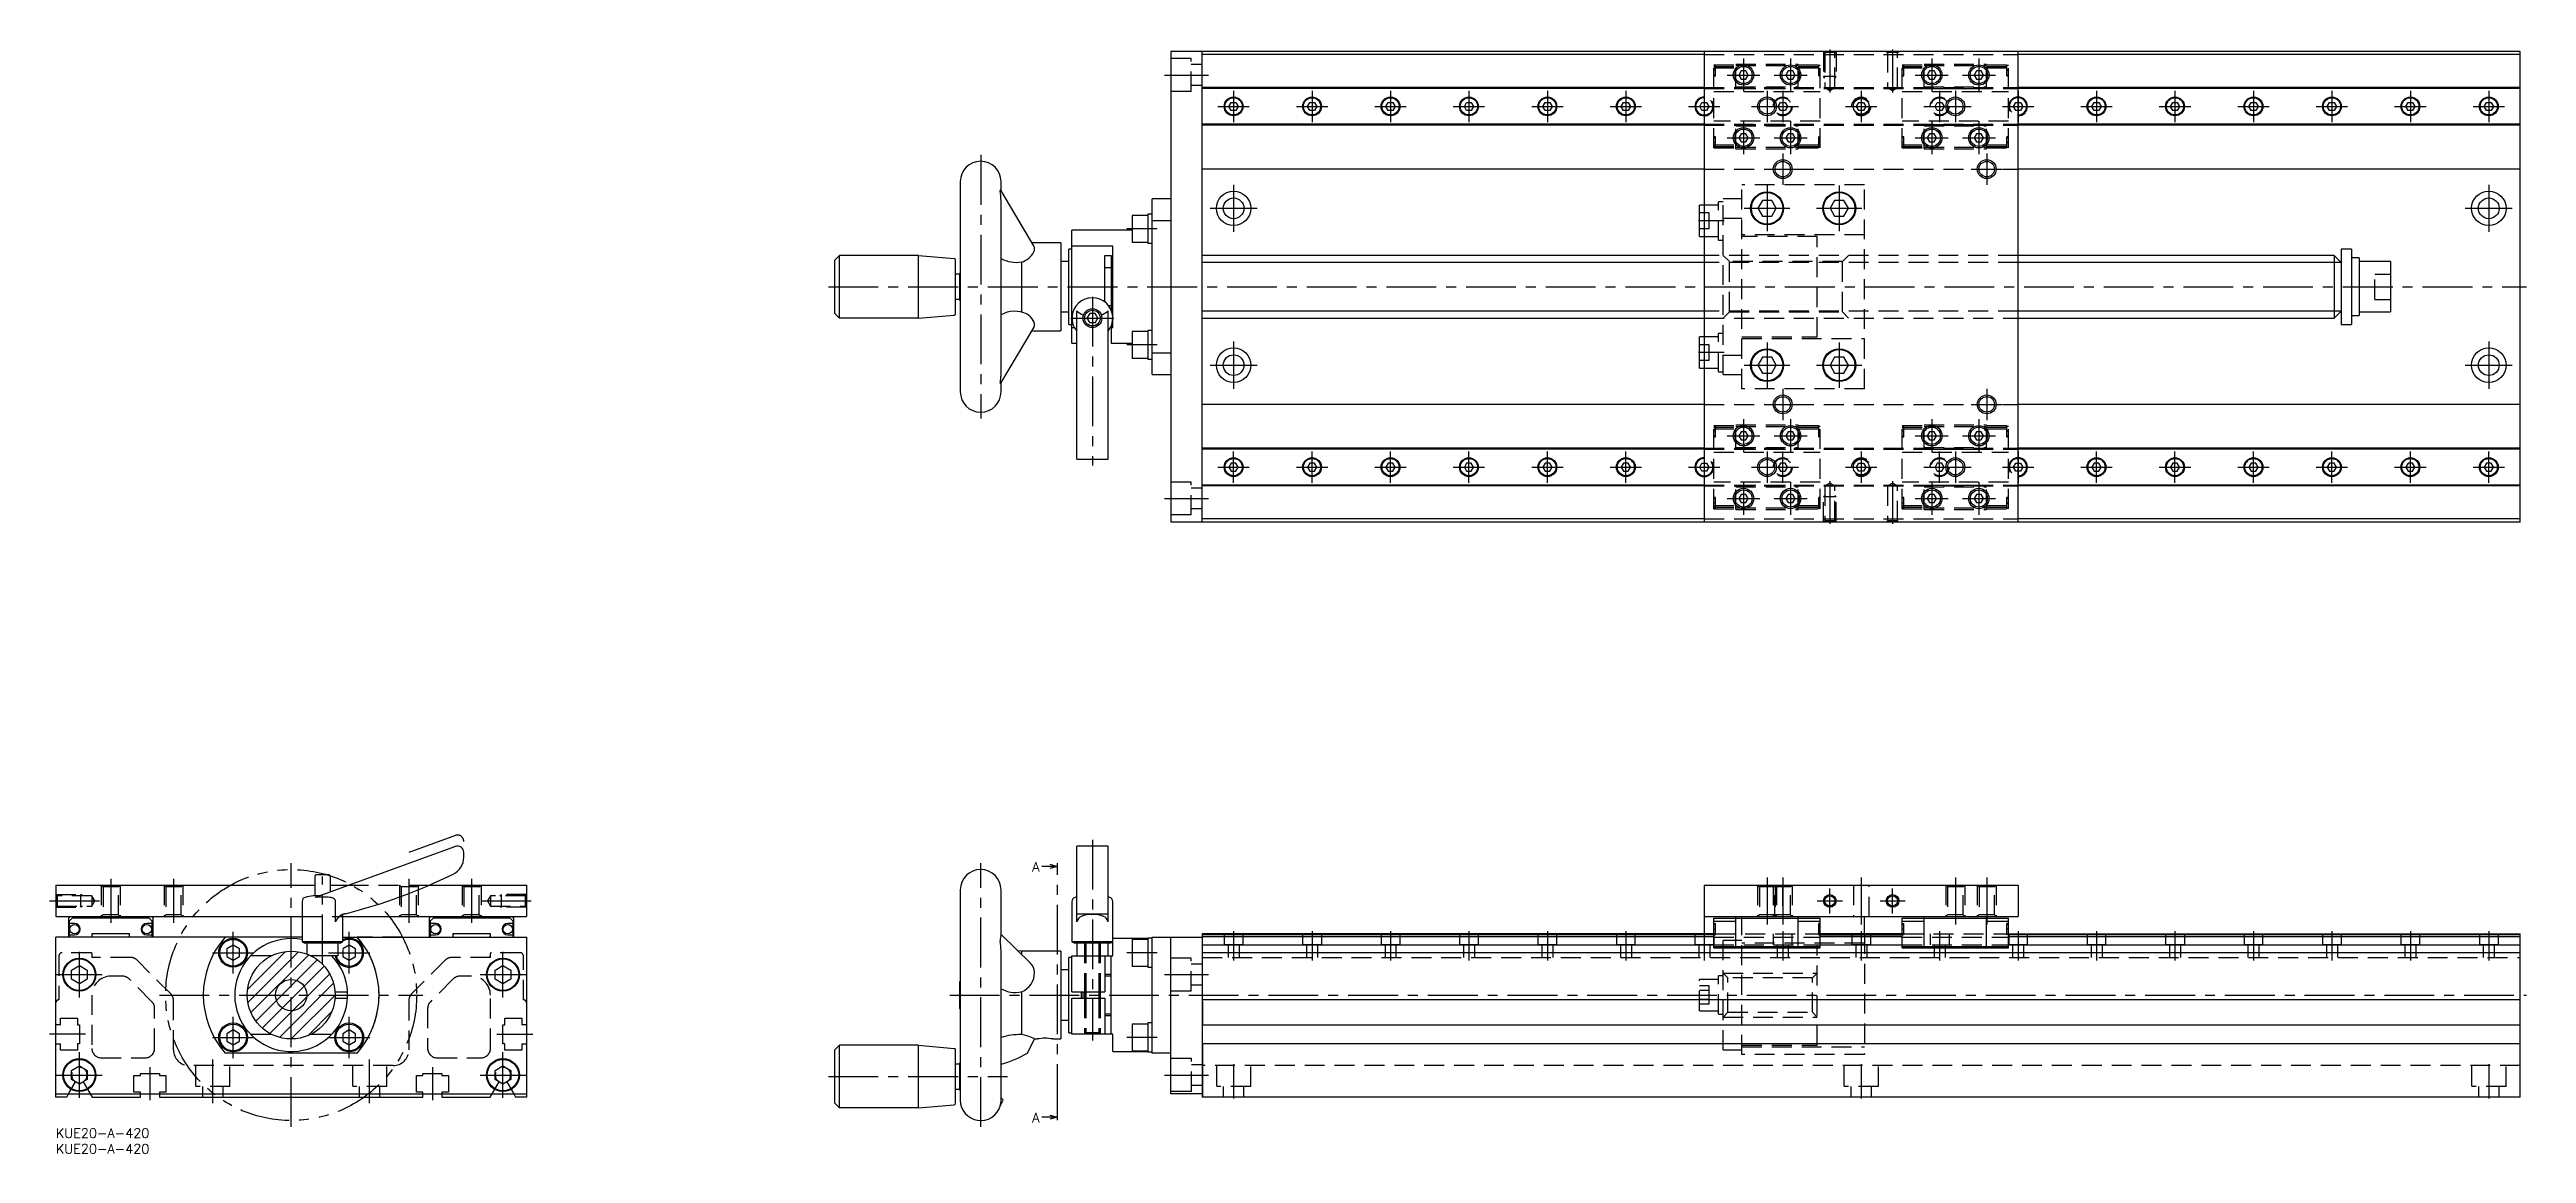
# Model space of a CAD drawing. Extents: x -2 to 787, y -8 to 344.
import ezdxf

# ---------------------------------------------------------------- set-up
doc = ezdxf.new("R2010")
doc.units = 0
doc.header["$LTSCALE"] = 0.5
for name, pattern in [('CENTER', [50.8, 31.75, -6.35, 6.35, -6.35]), ('DASHED', [19.05, 12.7, -6.35]), ('PHANTOM', [63.5, 31.75, -6.35, 6.35, -6.35, 6.35, -6.35])]:
    doc.linetypes.add(name, pattern=pattern)
for name, color, linetype in [('MSM_CENTER', 1, 'CENTER'), ('MSM_CONTINUOUS', 7, 'CONTINUOUS'), ('MSM_DASHED', 4, 'DASHED'), ('MSM_IMAGINARY', 6, 'PHANTOM'), ('MSM_NARROW', 5, 'CONTINUOUS'), ('MSM_PART_NUMBER', 7, 'CONTINUOUS')]:
    doc.layers.add(name, color=color, linetype=linetype)
doc.styles.get("Standard").update_dxf_attribs({"font": 'txt.shx', "height": 3, "bigfont": 'bigfont.shx'})

msp = doc.modelspace()

# ---------------------------------------------------------------- texts
at = {"layer": 'MSM_PART_NUMBER'}
for p in [(311.14, 81.85), (311.14, 1.92)]:
    msp.add_text('A', height=3, dxfattribs=at).set_placement(p)

# ---------------------------------------------------------------- blocks, each defined once
blk = doc.blocks.new('*U8')
at = {"layer": 'MSM_PART_NUMBER'}
blk.add_text('KUE20-A-420', height=3, dxfattribs=at).set_placement((0, -3))
blk = doc.blocks.new('*U9')
at = {"layer": 'MSM_PART_NUMBER'}
blk.add_text('KUE20-A-420', height=3, dxfattribs=at).set_placement((0, -8))

# ---------------------------------------------------------------- linework, layer by layer
at = {"layer": 'MSM_CENTER'}
for p, q in [((537.83, 341.03), (537.83, 330.53)), ((552.83, 341.03), (552.83, 330.53)), ((565.33, 343.9), (565.33, 330.22)), ((585.33, 343.9), (585.33, 330.22)), ((597.83, 341.03), (597.83, 330.53)), ((612.83, 341.03), (612.83, 330.53)), ((353.33, 335.78), (367.33, 335.78)), ((528.91, 337.28), (528.36, 337.28)), ((532.58, 335.78), (543.08, 335.78)), ((547.58, 335.78), (558.08, 335.78)), ((562.31, 337.28), (561.76, 337.28)), ((588.91, 337.28), (588.36, 337.28)), ((592.58, 335.78), (603.08, 335.78)), ((607.58, 335.78), (618.08, 335.78)), ((622.31, 337.28), (621.76, 337.28)), ((370.33, 325.78), (380.33, 325.78)), ((375.33, 330.78), (375.33, 320.78)), ((395.33, 325.78), (405.33, 325.78)), ((400.33, 330.78), (400.33, 320.78)), ((420.33, 325.78), (430.33, 325.78)), ((425.33, 330.78), (425.33, 320.78)), ((445.33, 325.78), (455.33, 325.78)), ((450.33, 330.78), (450.33, 320.78)), ((470.33, 325.78), (480.33, 325.78)), ((475.33, 330.78), (475.33, 320.78)), ((495.33, 325.78), (505.33, 325.78)), ((500.33, 330.78), (500.33, 320.78)), ((520.33, 325.78), (530.33, 325.78)), ((525.33, 330.78), (525.33, 320.78)), ((540.33, 325.78), (555.33, 325.78)), ((545.33, 330.78), (545.33, 320.78)), ((550.33, 330.78), (550.33, 320.78)), ((570.33, 325.78), (580.33, 325.78)), ((575.33, 330.78), (575.33, 320.78)), ((595.33, 325.78), (610.33, 325.78)), ((600.33, 330.78), (600.33, 320.78)), ((605.33, 330.78), (605.33, 320.78)), ((620.33, 325.78), (630.33, 325.78)), ((625.33, 330.78), (625.33, 320.78)), ((645.33, 325.78), (655.33, 325.78)), ((650.33, 330.78), (650.33, 320.78)), ((670.33, 325.78), (680.33, 325.78)), ((675.33, 330.78), (675.33, 320.78)), ((695.33, 325.78), (705.33, 325.78)), ((700.33, 330.78), (700.33, 320.78)), ((720.33, 325.78), (730.33, 325.78)), ((725.33, 330.78), (725.33, 320.78)), ((745.33, 325.78), (755.33, 325.78)), ((750.33, 330.78), (750.33, 320.78)), ((770.33, 325.78), (780.33, 325.78)), ((775.33, 330.78), (775.33, 320.78)), ((532.58, 315.78), (543.08, 315.78)), ((537.83, 321.03), (537.83, 310.53)), ((547.58, 315.78), (558.08, 315.78)), ((552.83, 321.03), (552.83, 310.53)), ((592.58, 315.78), (603.08, 315.78)), ((597.83, 321.03), (597.83, 310.53)), ((607.58, 315.78), (618.08, 315.78)), ((612.83, 321.03), (612.83, 310.53)), ((294.73, 310.28), (294.73, 226.28)), ((528.91, 314.28), (528.36, 314.28)), ((550.33, 310.78), (550.33, 300.78)), ((562.31, 314.28), (561.76, 314.28)), ((588.91, 314.28), (588.36, 314.28)), ((615.33, 310.78), (615.33, 300.78)), ((622.31, 314.28), (621.76, 314.28)), ((375.33, 300.78), (375.33, 285.78)), ((545.33, 305.78), (555.33, 305.78)), ((545.33, 300.53), (545.33, 286.03)), ((568.33, 300.53), (568.33, 286.03)), ((610.33, 305.78), (620.33, 305.78)), ((775.33, 300.78), (775.33, 285.78)), ((367.83, 293.28), (382.83, 293.28)), ((538.08, 293.28), (552.58, 293.28)), ((561.08, 293.28), (575.58, 293.28)), ((767.83, 293.28), (782.83, 293.28)), ((350.98, 286.78), (341.33, 286.78)), ((531.71, 289.28), (523.46, 289.28)), ((246.23, 268.28), (787.33, 268.28)), ((330.33, 265.1), (330.33, 211.28)), ((323.51, 258.28), (337.16, 258.28)), ((350.98, 249.78), (341.33, 249.78)), ((375.33, 250.78), (375.33, 235.78)), ((531.71, 247.28), (523.46, 247.28)), ((545.33, 250.53), (545.33, 236.03)), ((568.33, 250.53), (568.33, 236.03)), ((775.33, 250.78), (775.33, 235.78)), ((367.83, 243.28), (382.83, 243.28)), ((538.08, 243.28), (552.58, 243.28)), ((561.08, 243.28), (575.58, 243.28)), ((767.83, 243.28), (782.83, 243.28)), ((545.33, 230.78), (555.33, 230.78)), ((550.33, 235.78), (550.33, 225.78)), ((610.33, 230.78), (620.33, 230.78)), ((615.33, 235.78), (615.33, 225.78)), ((528.91, 222.28), (528.36, 222.28)), ((537.83, 226.03), (537.83, 215.53)), ((552.83, 226.03), (552.83, 215.53)), ((562.31, 222.28), (561.76, 222.28)), ((588.91, 222.28), (588.36, 222.28)), ((597.83, 226.03), (597.83, 215.53)), ((612.83, 226.03), (612.83, 215.53)), ((622.31, 222.28), (621.76, 222.28)), ((375.33, 205.78), (375.33, 215.78)), ((400.33, 205.78), (400.33, 215.78)), ((425.33, 205.78), (425.33, 215.78)), ((450.33, 205.78), (450.33, 215.78)), ((475.33, 205.78), (475.33, 215.78)), ((500.33, 205.78), (500.33, 215.78)), ((525.33, 215.78), (525.33, 205.78)), ((532.58, 220.78), (543.08, 220.78)), ((545.33, 215.78), (545.33, 205.78)), ((547.58, 220.78), (558.08, 220.78)), ((550.33, 205.78), (550.33, 215.78)), ((575.33, 215.78), (575.33, 205.78)), ((592.58, 220.78), (603.08, 220.78)), ((600.33, 205.78), (600.33, 215.78)), ((605.33, 215.78), (605.33, 205.78)), ((607.58, 220.78), (618.08, 220.78)), ((625.33, 215.78), (625.33, 205.78)), ((650.33, 205.78), (650.33, 215.78)), ((675.33, 205.78), (675.33, 215.78)), ((700.33, 205.78), (700.33, 215.78)), ((725.33, 205.78), (725.33, 215.78)), ((750.33, 205.78), (750.33, 215.78)), ((775.33, 205.78), (775.33, 215.78)), ((370.33, 210.78), (380.33, 210.78)), ((395.33, 210.78), (405.33, 210.78)), ((420.33, 210.78), (430.33, 210.78)), ((445.33, 210.78), (455.33, 210.78)), ((470.33, 210.78), (480.33, 210.78)), ((495.33, 210.78), (505.33, 210.78)), ((520.33, 210.78), (530.33, 210.78)), ((537.83, 206.03), (537.83, 195.53)), ((540.33, 210.78), (555.33, 210.78)), ((552.83, 206.03), (552.83, 195.53)), ((565.33, 206.34), (565.33, 192.66)), ((570.33, 210.78), (580.33, 210.78)), ((585.33, 206.34), (585.33, 192.66)), ((595.33, 210.78), (610.33, 210.78)), ((597.83, 206.03), (597.83, 195.53)), ((612.83, 206.03), (612.83, 195.53)), ((620.33, 210.78), (630.33, 210.78)), ((645.33, 210.78), (655.33, 210.78)), ((670.33, 210.78), (680.33, 210.78)), ((695.33, 210.78), (705.33, 210.78)), ((720.33, 210.78), (730.33, 210.78)), ((745.33, 210.78), (755.33, 210.78)), ((770.33, 210.78), (780.33, 210.78)), ((353.33, 200.78), (367.33, 200.78)), ((528.91, 199.28), (528.36, 199.28)), ((532.58, 200.78), (543.08, 200.78)), ((547.58, 200.78), (558.08, 200.78)), ((562.31, 199.28), (561.76, 199.28)), ((588.91, 199.28), (588.36, 199.28)), ((592.58, 200.78), (603.08, 200.78)), ((607.58, 200.78), (618.08, 200.78)), ((622.31, 199.28), (621.76, 199.28)), ((330.33, 92), (330.33, 28)), ((17.5, 79.5), (17.5, 65.5)), ((37.5, 79.5), (37.5, 65.5)), ((75, 0.5), (75, 84.5)), ((85, 52.3), (85, 80.3)), ((112.5, 79.5), (112.5, 65.5)), ((132.5, 79.5), (132.5, 65.5)), ((294.73, 0.5), (294.73, 84.5)), ((319.23, 4.58), (319.23, 82.5)), ((545.33, 80), (545.33, 65)), ((550.33, 80), (550.33, 65)), ((575.33, 80), (575.33, 65)), ((605.33, 80), (605.33, 65)), ((615.33, 80), (615.33, 65)), ((-2, 72.5), (14.44, 72.5)), ((135.56, 72.5), (152, 72.5)), ((561.33, 72.5), (569.33, 72.5)), ((565.33, 68.5), (565.33, 76.5)), ((581.33, 72.5), (589.33, 72.5)), ((585.33, 68.5), (585.33, 76.5)), ((528.91, 63.5), (528.36, 63.5)), ((562.31, 63.5), (561.76, 63.5)), ((588.91, 63.5), (588.36, 63.5)), ((622.31, 63.5), (621.76, 63.5)), ((7.5, 41.75), (7.5, 56.25)), ((49.9, 56), (63.1, 56)), ((56.5, 49.4), (56.5, 62.6)), ((86.9, 56), (100.1, 56)), ((93.5, 49.4), (93.5, 62.6)), ((142.5, 41.75), (142.5, 56.25)), ((350.98, 56), (341.33, 56)), ((375.33, 62.82), (375.33, 53.48)), ((400.33, 62.82), (400.33, 53.48)), ((425.33, 62.82), (425.33, 53.48)), ((450.33, 62.82), (450.33, 53.48)), ((475.33, 62.82), (475.33, 53.48)), ((500.33, 62.82), (500.33, 53.48)), ((525.33, 62.82), (525.33, 53.48)), ((550.33, 62.82), (550.33, 53.48)), ((575.33, 62.82), (575.33, 53.48)), ((600.33, 62.82), (600.33, 53.48)), ((625.33, 62.82), (625.33, 53.48)), ((650.33, 62.82), (650.33, 53.48)), ((675.33, 62.82), (675.33, 53.48)), ((700.33, 62.82), (700.33, 53.48)), ((725.33, 62.82), (725.33, 53.48)), ((750.33, 62.82), (750.33, 53.48)), ((775.33, 62.82), (775.33, 53.48)), ((0.25, 49), (14.75, 49)), ((135.25, 49), (149.75, 49)), ((353.33, 49), (367.33, 49)), ((33, 42.5), (117, 42.5)), ((284.85, 42.5), (787.33, 42.5)), ((56.5, 22.4), (56.5, 35.6)), ((93.5, 22.4), (93.5, 35.6)), ((9.5, 30), (-2, 30)), ((7.5, 9.75), (7.5, 24.25)), ((49.9, 29), (63.1, 29)), ((86.9, 29), (100.1, 29)), ((140.5, 30), (152, 30)), ((142.5, 9.75), (142.5, 24.25)), ((350.98, 29), (341.33, 29)), ((0.25, 17), (14.75, 17)), ((30, 19.5), (30, 9)), ((50, 8), (50, 22)), ((100, 8), (100, 22)), ((120, 19.5), (120, 9)), ((135.25, 17), (149.75, 17)), ((246.23, 16.5), (303.23, 16.5)), ((353.33, 17), (367.38, 17)), ((375.33, 20.5), (375.33, 9.5)), ((575.33, 20.5), (575.33, 9.5)), ((775.33, 20.5), (775.33, 9.5))]:
    msp.add_line(p, q, dxfattribs=at)
at = {"layer": 'MSM_CONTINUOUS'}
for p, q in [((365.33, 343.28), (355.33, 343.28)), ((355.33, 343.28), (355.33, 193.28)), ((365.33, 193.28), (365.33, 343.28)), ((365.33, 343.23), (365.38, 343.23)), ((525.33, 342.28), (365.33, 342.28)), ((785.33, 343.28), (365.38, 343.28)), ((365.38, 343.28), (365.38, 343.23)), ((525.33, 343.28), (525.33, 193.28)), ((625.33, 193.28), (625.33, 343.28)), ((785.33, 342.28), (625.33, 342.28)), ((785.33, 193.28), (785.33, 343.28)), ((525.33, 331.78), (365.33, 331.78)), ((537.09, 337.06), (536.36, 335.78)), ((536.36, 335.78), (537.09, 334.5)), ((538.57, 337.06), (537.09, 337.06)), ((537.09, 334.5), (538.57, 334.5)), ((539.31, 335.78), (538.57, 337.06)), ((538.57, 334.5), (539.31, 335.78)), ((552.09, 337.06), (551.36, 335.78)), ((551.36, 335.78), (552.09, 334.5)), ((553.57, 337.06), (552.09, 337.06)), ((552.09, 334.5), (553.57, 334.5)), ((554.31, 335.78), (553.57, 337.06)), ((553.57, 334.5), (554.31, 335.78)), ((597.09, 337.06), (596.36, 335.78)), ((596.36, 335.78), (597.09, 334.5)), ((598.57, 337.06), (597.09, 337.06)), ((597.09, 334.5), (598.57, 334.5)), ((599.31, 335.78), (598.57, 337.06)), ((598.57, 334.5), (599.31, 335.78)), ((612.09, 337.06), (611.36, 335.78)), ((611.36, 335.78), (612.09, 334.5)), ((613.57, 337.06), (612.09, 337.06)), ((612.09, 334.5), (613.57, 334.5)), ((614.31, 335.78), (613.57, 337.06)), ((613.57, 334.5), (614.31, 335.78)), ((785.33, 331.78), (625.33, 331.78)), ((785.28, 319.78), (785.28, 331.78)), ((525.33, 331.48), (365.33, 331.48)), ((373.86, 325.78), (374.59, 327.06)), ((374.59, 324.5), (373.86, 325.78)), ((374.59, 327.06), (376.07, 327.06)), ((376.07, 324.5), (374.59, 324.5)), ((376.07, 327.06), (376.81, 325.78)), ((376.81, 325.78), (376.07, 324.5)), ((398.86, 325.78), (399.59, 327.06)), ((399.59, 324.5), (398.86, 325.78)), ((399.59, 327.06), (401.07, 327.06)), ((401.07, 324.5), (399.59, 324.5)), ((401.07, 327.06), (401.81, 325.78)), ((401.81, 325.78), (401.07, 324.5)), ((423.86, 325.78), (424.59, 327.06)), ((424.59, 324.5), (423.86, 325.78)), ((424.59, 327.06), (426.07, 327.06)), ((426.07, 324.5), (424.59, 324.5)), ((426.07, 327.06), (426.81, 325.78)), ((426.81, 325.78), (426.07, 324.5)), ((448.86, 325.78), (449.59, 327.06)), ((449.59, 324.5), (448.86, 325.78)), ((449.59, 327.06), (451.07, 327.06)), ((451.07, 324.5), (449.59, 324.5)), ((451.07, 327.06), (451.81, 325.78)), ((451.81, 325.78), (451.07, 324.5)), ((473.86, 325.78), (474.59, 327.06)), ((474.59, 324.5), (473.86, 325.78)), ((474.59, 327.06), (476.07, 327.06)), ((476.07, 324.5), (474.59, 324.5)), ((476.07, 327.06), (476.81, 325.78)), ((476.81, 325.78), (476.07, 324.5)), ((498.86, 325.78), (499.59, 327.06)), ((499.59, 324.5), (498.86, 325.78)), ((499.59, 327.06), (501.07, 327.06)), ((501.07, 324.5), (499.59, 324.5)), ((501.07, 327.06), (501.81, 325.78)), ((501.81, 325.78), (501.07, 324.5)), ((523.86, 325.78), (524.59, 327.06)), ((524.59, 324.5), (523.86, 325.78)), ((524.59, 327.06), (525.33, 327.06)), ((525.33, 324.5), (524.59, 324.5)), ((573.86, 325.78), (574.59, 327.06)), ((574.59, 324.5), (573.86, 325.78)), ((574.59, 327.06), (576.07, 327.06)), ((576.07, 324.5), (574.59, 324.5)), ((576.07, 327.06), (576.81, 325.78)), ((576.81, 325.78), (576.07, 324.5)), ((785.28, 331.48), (625.33, 331.48)), ((625.33, 327.06), (626.07, 327.06)), ((626.07, 324.5), (625.33, 324.5)), ((626.07, 327.06), (626.81, 325.78)), ((626.81, 325.78), (626.07, 324.5)), ((648.86, 325.78), (649.59, 327.06)), ((649.59, 324.5), (648.86, 325.78)), ((649.59, 327.06), (651.07, 327.06)), ((651.07, 324.5), (649.59, 324.5)), ((651.07, 327.06), (651.81, 325.78)), ((651.81, 325.78), (651.07, 324.5)), ((673.86, 325.78), (674.59, 327.06)), ((674.59, 324.5), (673.86, 325.78)), ((674.59, 327.06), (676.07, 327.06)), ((676.07, 324.5), (674.59, 324.5)), ((676.07, 327.06), (676.81, 325.78)), ((676.81, 325.78), (676.07, 324.5)), ((698.86, 325.78), (699.59, 327.06)), ((699.59, 324.5), (698.86, 325.78)), ((699.59, 327.06), (701.07, 327.06)), ((701.07, 324.5), (699.59, 324.5)), ((701.07, 327.06), (701.81, 325.78)), ((701.81, 325.78), (701.07, 324.5)), ((723.86, 325.78), (724.59, 327.06)), ((724.59, 324.5), (723.86, 325.78)), ((724.59, 327.06), (726.07, 327.06)), ((726.07, 324.5), (724.59, 324.5)), ((726.07, 327.06), (726.81, 325.78)), ((726.81, 325.78), (726.07, 324.5)), ((748.86, 325.78), (749.59, 327.06)), ((749.59, 324.5), (748.86, 325.78)), ((749.59, 327.06), (751.07, 327.06)), ((751.07, 324.5), (749.59, 324.5)), ((751.07, 327.06), (751.81, 325.78)), ((751.81, 325.78), (751.07, 324.5)), ((773.86, 325.78), (774.59, 327.06)), ((774.59, 324.5), (773.86, 325.78)), ((774.59, 327.06), (776.07, 327.06)), ((776.07, 324.5), (774.59, 324.5)), ((776.07, 327.06), (776.81, 325.78)), ((776.81, 325.78), (776.07, 324.5)), ((525.33, 320.08), (365.33, 320.08)), ((525.33, 319.78), (365.33, 319.78)), ((537.09, 317.06), (536.36, 315.78)), ((536.36, 315.78), (537.09, 314.5)), ((538.57, 317.06), (537.09, 317.06)), ((539.31, 315.78), (538.57, 317.06)), ((538.57, 314.5), (539.31, 315.78)), ((552.09, 317.06), (551.36, 315.78)), ((551.36, 315.78), (552.09, 314.5)), ((553.57, 317.06), (552.09, 317.06)), ((554.31, 315.78), (553.57, 317.06)), ((553.57, 314.5), (554.31, 315.78)), ((597.09, 317.06), (596.36, 315.78)), ((596.36, 315.78), (597.09, 314.5)), ((598.57, 317.06), (597.09, 317.06)), ((599.31, 315.78), (598.57, 317.06)), ((598.57, 314.5), (599.31, 315.78)), ((612.09, 317.06), (611.36, 315.78)), ((611.36, 315.78), (612.09, 314.5)), ((613.57, 317.06), (612.09, 317.06)), ((614.31, 315.78), (613.57, 317.06)), ((613.57, 314.5), (614.31, 315.78)), ((785.28, 320.08), (625.33, 320.08)), ((785.28, 319.78), (625.33, 319.78)), ((537.09, 314.5), (538.57, 314.5)), ((552.09, 314.5), (553.57, 314.5)), ((597.09, 314.5), (598.57, 314.5)), ((612.09, 314.5), (613.57, 314.5)), ((288.23, 301.78), (288.23, 234.78)), ((301.23, 298.87), (301.23, 301.78)), ((525.33, 305.78), (365.33, 305.78)), ((785.33, 305.78), (625.33, 305.78)), ((311.73, 281.14), (301.14, 299.04)), ((301.23, 240.81), (301.23, 295.75)), ((355.33, 296.28), (349.33, 296.28)), ((349.33, 240.28), (349.33, 296.28)), ((523.83, 284.28), (523.83, 294.28)), ((525.33, 294.28), (523.83, 294.28)), ((543.87, 295.82), (542.4, 293.28)), ((542.4, 293.28), (543.87, 290.74)), ((546.8, 295.82), (543.87, 295.82)), ((548.27, 293.28), (546.8, 295.82)), ((546.8, 290.74), (548.27, 293.28)), ((566.87, 295.82), (565.4, 293.28)), ((565.4, 293.28), (566.87, 290.74)), ((569.8, 295.82), (566.87, 295.82)), ((571.27, 293.28), (569.8, 295.82)), ((569.8, 290.74), (571.27, 293.28)), ((323.83, 250.31), (323.83, 286.28)), ((343.03, 286.28), (323.83, 286.28)), ((343.03, 291.03), (343.03, 282.53)), ((348.03, 291.03), (343.03, 291.03)), ((348.03, 291.38), (348.03, 282.18)), ((349.33, 291.38), (348.03, 291.38)), ((355.33, 289.3), (349.33, 289.3)), ((523.83, 284.28), (525.33, 284.28)), ((543.87, 290.74), (546.8, 290.74)), ((566.87, 290.74), (569.8, 290.74)), ((248.23, 276.78), (249.73, 278.28)), ((248.23, 259.78), (248.23, 276.78)), ((274.9, 278.28), (249.73, 278.28)), ((249.73, 258.28), (249.73, 278.28)), ((274.9, 258.28), (274.9, 278.28)), ((274.9, 278.28), (286.28, 277.28)), ((286.73, 259.77), (286.73, 276.79)), ((320.23, 282.28), (311.05, 282.28)), ((320.23, 282.28), (320.23, 254.28)), ((322.83, 276.28), (320.23, 276.28)), ((322.83, 256.28), (322.83, 280.28)), ((323.83, 280.28), (322.83, 280.28)), ((336.83, 281.23), (323.83, 281.23)), ((334.33, 278.28), (336.33, 278.28)), ((334.33, 263.4), (334.33, 278.28)), ((336.33, 278.28), (336.33, 260.78)), ((336.83, 255.33), (336.83, 281.23)), ((343.03, 282.53), (348.03, 282.53)), ((348.03, 282.18), (349.33, 282.18)), ((525.33, 278.28), (365.33, 278.28)), ((726.08, 278.28), (625.33, 278.28)), ((728.33, 276.03), (726.08, 278.28)), ((726.08, 278.28), (726.08, 258.28)), ((728.33, 280.28), (728.33, 256.28)), ((731.53, 280.28), (728.33, 280.28)), ((731.53, 280.28), (731.53, 256.28)), ((734.03, 277.48), (731.53, 277.48)), ((734.03, 277.48), (734.03, 259.08)), ((744.03, 276.28), (734.03, 276.28)), ((744.03, 276.28), (744.03, 260.28)), ((287.93, 272.28), (286.73, 272.28)), ((287.93, 272.53), (287.93, 264.03)), ((288.23, 272.53), (287.93, 272.53)), ((307.73, 276.18), (307.73, 260.22)), ((336.33, 274.28), (334.33, 274.28)), ((286.73, 264.28), (287.93, 264.28)), ((287.93, 264.03), (288.23, 264.03)), ((325.33, 213.28), (325.33, 260.61)), ((335.33, 213.28), (335.33, 260.61)), ((335.46, 262.28), (336.33, 262.28)), ((726.08, 258.28), (728.33, 260.53)), ((249.73, 258.28), (248.23, 259.78)), ((274.9, 258.28), (249.73, 258.28)), ((274.9, 258.28), (286.28, 259.27)), ((301.14, 237.53), (311.73, 255.42)), ((311.05, 254.28), (320.23, 254.28)), ((320.23, 260.28), (322.83, 260.28)), ((322.83, 256.28), (323.83, 256.28)), ((323.83, 255.33), (324.54, 255.33)), ((329.47, 259.78), (328.6, 258.28)), ((328.6, 258.28), (329.47, 256.78)), ((331.2, 259.78), (329.47, 259.78)), ((331.2, 256.78), (329.47, 256.78)), ((332.07, 258.28), (331.2, 259.78)), ((331.2, 256.78), (332.07, 258.28)), ((336.33, 255.78), (336.33, 250.28)), ((336.33, 255.33), (336.83, 255.33)), ((343.03, 254.03), (343.03, 245.53)), ((348.03, 254.03), (343.03, 254.03)), ((348.03, 254.38), (348.03, 245.18)), ((349.33, 254.38), (348.03, 254.38)), ((365.33, 258.28), (525.33, 258.28)), ((625.33, 258.28), (726.08, 258.28)), ((728.33, 256.28), (731.53, 256.28)), ((731.53, 259.08), (734.03, 259.08)), ((734.03, 260.28), (744.03, 260.28)), ((323.83, 250.31), (325.33, 250.31)), ((336.33, 250.28), (343.03, 250.28)), ((343.03, 245.53), (348.03, 245.53)), ((348.03, 245.18), (349.33, 245.18)), ((349.33, 247.26), (355.33, 247.26)), ((523.83, 242.28), (523.83, 252.28)), ((525.33, 252.28), (523.83, 252.28)), ((543.87, 245.82), (542.4, 243.28)), ((546.8, 245.82), (543.87, 245.82)), ((548.27, 243.28), (546.8, 245.82)), ((566.87, 245.82), (565.4, 243.28)), ((569.8, 245.82), (566.87, 245.82)), ((571.27, 243.28), (569.8, 245.82)), ((301.23, 234.78), (301.23, 237.68)), ((349.33, 240.28), (355.33, 240.28)), ((523.83, 242.28), (525.33, 242.28)), ((542.4, 243.28), (543.87, 240.74)), ((543.87, 240.74), (546.8, 240.74)), ((546.8, 240.74), (548.27, 243.28)), ((565.4, 243.28), (566.87, 240.74)), ((566.87, 240.74), (569.8, 240.74)), ((569.8, 240.74), (571.27, 243.28)), ((525.33, 230.78), (365.33, 230.78)), ((785.33, 230.78), (625.33, 230.78)), ((537.09, 222.06), (536.36, 220.78)), ((538.57, 222.06), (537.09, 222.06)), ((539.31, 220.78), (538.57, 222.06)), ((552.09, 222.06), (551.36, 220.78)), ((553.57, 222.06), (552.09, 222.06)), ((554.31, 220.78), (553.57, 222.06)), ((597.09, 222.06), (596.36, 220.78)), ((598.57, 222.06), (597.09, 222.06)), ((599.31, 220.78), (598.57, 222.06)), ((612.09, 222.06), (611.36, 220.78)), ((613.57, 222.06), (612.09, 222.06)), ((614.31, 220.78), (613.57, 222.06)), ((325.33, 213.28), (335.33, 213.28)), ((525.33, 216.78), (365.33, 216.78)), ((525.33, 216.48), (365.33, 216.48)), ((536.36, 220.78), (537.09, 219.5)), ((537.09, 219.5), (538.57, 219.5)), ((538.57, 219.5), (539.31, 220.78)), ((551.36, 220.78), (552.09, 219.5)), ((552.09, 219.5), (553.57, 219.5)), ((553.57, 219.5), (554.31, 220.78)), ((596.36, 220.78), (597.09, 219.5)), ((597.09, 219.5), (598.57, 219.5)), ((598.57, 219.5), (599.31, 220.78)), ((611.36, 220.78), (612.09, 219.5)), ((612.09, 219.5), (613.57, 219.5)), ((613.57, 219.5), (614.31, 220.78)), ((785.28, 216.78), (625.33, 216.78)), ((785.28, 216.48), (625.33, 216.48)), ((785.28, 204.78), (785.28, 216.78)), ((374.59, 212.06), (373.86, 210.78)), ((373.86, 210.78), (374.59, 209.5)), ((376.07, 212.06), (374.59, 212.06)), ((374.59, 209.5), (376.07, 209.5)), ((376.81, 210.78), (376.07, 212.06)), ((376.07, 209.5), (376.81, 210.78)), ((399.59, 212.06), (398.86, 210.78)), ((398.86, 210.78), (399.59, 209.5)), ((401.07, 212.06), (399.59, 212.06)), ((399.59, 209.5), (401.07, 209.5)), ((401.81, 210.78), (401.07, 212.06)), ((401.07, 209.5), (401.81, 210.78)), ((424.59, 212.06), (423.86, 210.78)), ((423.86, 210.78), (424.59, 209.5)), ((426.07, 212.06), (424.59, 212.06)), ((424.59, 209.5), (426.07, 209.5)), ((426.81, 210.78), (426.07, 212.06)), ((426.07, 209.5), (426.81, 210.78)), ((449.59, 212.06), (448.86, 210.78)), ((448.86, 210.78), (449.59, 209.5)), ((451.07, 212.06), (449.59, 212.06)), ((449.59, 209.5), (451.07, 209.5)), ((451.81, 210.78), (451.07, 212.06)), ((451.07, 209.5), (451.81, 210.78)), ((474.59, 212.06), (473.86, 210.78)), ((473.86, 210.78), (474.59, 209.5)), ((476.07, 212.06), (474.59, 212.06)), ((474.59, 209.5), (476.07, 209.5)), ((476.81, 210.78), (476.07, 212.06)), ((476.07, 209.5), (476.81, 210.78)), ((499.59, 212.06), (498.86, 210.78)), ((498.86, 210.78), (499.59, 209.5)), ((501.07, 212.06), (499.59, 212.06)), ((499.59, 209.5), (501.07, 209.5)), ((501.81, 210.78), (501.07, 212.06)), ((501.07, 209.5), (501.81, 210.78)), ((523.86, 210.78), (524.59, 212.06)), ((524.59, 209.5), (523.86, 210.78)), ((524.59, 212.06), (525.33, 212.06)), ((525.33, 209.5), (524.59, 209.5)), ((573.86, 210.78), (574.59, 212.06)), ((574.59, 209.5), (573.86, 210.78)), ((574.59, 212.06), (576.07, 212.06)), ((576.07, 209.5), (574.59, 209.5)), ((576.07, 212.06), (576.81, 210.78)), ((576.81, 210.78), (576.07, 209.5)), ((625.33, 212.06), (626.07, 212.06)), ((626.07, 209.5), (625.33, 209.5)), ((626.07, 212.06), (626.81, 210.78)), ((626.81, 210.78), (626.07, 209.5)), ((649.59, 212.06), (648.86, 210.78)), ((648.86, 210.78), (649.59, 209.5)), ((651.07, 212.06), (649.59, 212.06)), ((649.59, 209.5), (651.07, 209.5)), ((651.81, 210.78), (651.07, 212.06)), ((651.07, 209.5), (651.81, 210.78)), ((674.59, 212.06), (673.86, 210.78)), ((673.86, 210.78), (674.59, 209.5)), ((676.07, 212.06), (674.59, 212.06)), ((674.59, 209.5), (676.07, 209.5)), ((676.81, 210.78), (676.07, 212.06)), ((676.07, 209.5), (676.81, 210.78)), ((699.59, 212.06), (698.86, 210.78)), ((698.86, 210.78), (699.59, 209.5)), ((701.07, 212.06), (699.59, 212.06)), ((699.59, 209.5), (701.07, 209.5)), ((701.81, 210.78), (701.07, 212.06)), ((701.07, 209.5), (701.81, 210.78)), ((724.59, 212.06), (723.86, 210.78)), ((723.86, 210.78), (724.59, 209.5)), ((726.07, 212.06), (724.59, 212.06)), ((724.59, 209.5), (726.07, 209.5)), ((726.81, 210.78), (726.07, 212.06)), ((726.07, 209.5), (726.81, 210.78)), ((749.59, 212.06), (748.86, 210.78)), ((748.86, 210.78), (749.59, 209.5)), ((751.07, 212.06), (749.59, 212.06)), ((749.59, 209.5), (751.07, 209.5)), ((751.81, 210.78), (751.07, 212.06)), ((751.07, 209.5), (751.81, 210.78)), ((774.59, 212.06), (773.86, 210.78)), ((773.86, 210.78), (774.59, 209.5)), ((776.07, 212.06), (774.59, 212.06)), ((774.59, 209.5), (776.07, 209.5)), ((776.81, 210.78), (776.07, 212.06)), ((776.07, 209.5), (776.81, 210.78)), ((525.33, 205.08), (365.33, 205.08)), ((525.33, 204.78), (365.33, 204.78)), ((537.09, 202.06), (536.36, 200.78)), ((536.36, 200.78), (537.09, 199.5)), ((538.57, 202.06), (537.09, 202.06)), ((537.09, 199.5), (538.57, 199.5)), ((539.31, 200.78), (538.57, 202.06)), ((538.57, 199.5), (539.31, 200.78)), ((552.09, 202.06), (551.36, 200.78)), ((551.36, 200.78), (552.09, 199.5)), ((553.57, 202.06), (552.09, 202.06)), ((552.09, 199.5), (553.57, 199.5)), ((554.31, 200.78), (553.57, 202.06)), ((553.57, 199.5), (554.31, 200.78)), ((597.09, 202.06), (596.36, 200.78)), ((596.36, 200.78), (597.09, 199.5)), ((598.57, 202.06), (597.09, 202.06)), ((597.09, 199.5), (598.57, 199.5)), ((599.31, 200.78), (598.57, 202.06)), ((598.57, 199.5), (599.31, 200.78)), ((612.09, 202.06), (611.36, 200.78)), ((611.36, 200.78), (612.09, 199.5)), ((613.57, 202.06), (612.09, 202.06)), ((612.09, 199.5), (613.57, 199.5)), ((614.31, 200.78), (613.57, 202.06)), ((613.57, 199.5), (614.31, 200.78)), ((785.28, 205.08), (625.33, 205.08)), ((785.33, 204.78), (625.33, 204.78)), ((365.33, 193.28), (355.33, 193.28)), ((525.33, 194.28), (365.33, 194.28)), ((365.38, 193.33), (365.33, 193.33)), ((365.38, 193.33), (365.38, 193.28)), ((785.33, 193.28), (365.38, 193.28)), ((785.33, 194.28), (625.33, 194.28)), ((127.32, 89.88), (82.66, 73.63)), ((130, 86.45), (130, 88)), ((325.33, 65.86), (325.33, 90)), ((335.33, 90), (325.33, 90)), ((335.33, 65.86), (335.33, 90)), ((82.5, 80.3), (82.5, 74.12)), ((87, 80.8), (83, 80.8)), ((87.5, 75.39), (87.5, 80.3)), ((0, 77.5), (82.5, 77.5)), ((0, 77.5), (0, 67.5)), ((78.5, 72.37), (78.5, 59.5)), ((84.03, 74.12), (82, 74.12)), ((87.5, 77.5), (93.31, 77.5)), ((89.15, 65.86), (89.15, 72.37)), ((118.89, 77.5), (150, 77.5)), ((150, 77.5), (150, 67.5)), ((288.23, 76), (288.23, 9)), ((301.23, 61.85), (301.23, 76)), ((323.83, 72.37), (323.83, 59.5)), ((336.83, 55), (336.83, 72.37)), ((525.33, 77.5), (525.33, 67.5)), ((525.33, 77.5), (625.33, 77.5)), ((625.33, 77.5), (625.33, 67.5)), ((0, 67.5), (78.5, 67.5)), ((4.5, 67.5), (4, 67)), ((4, 67), (4, 61)), ((5.25, 67), (4.25, 66)), ((4.25, 66), (4.25, 61)), ((6, 65.3), (4.25, 65.3)), ((29.75, 67), (5.25, 67)), ((11.75, 67), (11.25, 67.5)), ((23.75, 67.5), (23.25, 67)), ((30.75, 65.3), (29, 65.3)), ((30.75, 66), (29.75, 67)), ((31, 67), (30.5, 67.5)), ((30.75, 61), (30.75, 66)), ((31, 61), (31, 67)), ((91.5, 59.5), (91.5, 68.2)), ((91.5, 67.5), (150, 67.5)), ((119.5, 67.5), (119, 67)), ((119, 67), (119, 61)), ((120.25, 67), (119.25, 66)), ((119.25, 66), (119.25, 61)), ((121, 65.3), (119.25, 65.3)), ((144.75, 67), (120.25, 67)), ((126.75, 67), (126.25, 67.5)), ((138.75, 67.5), (138.25, 67)), ((145.75, 65.3), (144, 65.3)), ((145.75, 66), (144.75, 67)), ((146, 67), (145.5, 67.5)), ((145.75, 61), (145.75, 66)), ((146, 61), (146, 67)), ((325.33, 68.42), (335.33, 68.42)), ((525.33, 67.5), (625.33, 67.5)), ((528.38, 67), (562.28, 67)), ((528.38, 57.5), (528.38, 67)), ((528.38, 66), (535.38, 66)), ((528.38, 65.3), (528.88, 65.3)), ((528.88, 65), (528.38, 65)), ((528.88, 61.7), (528.88, 65.3)), ((535.38, 57.5), (535.38, 67.5)), ((555.28, 57.5), (555.28, 67.5)), ((555.28, 66), (562.28, 66)), ((561.78, 61.7), (561.78, 65.3)), ((562.28, 65.3), (561.78, 65.3)), ((562.28, 65), (561.78, 65)), ((562.28, 57.5), (562.28, 67)), ((576.33, 62), (576.33, 67.5)), ((588.38, 57.5), (588.38, 67)), ((588.38, 67), (622.28, 67)), ((588.38, 66), (595.38, 66)), ((588.38, 65.3), (588.88, 65.3)), ((588.88, 65), (588.38, 65)), ((588.88, 61.7), (588.88, 65.3)), ((595.38, 57.5), (595.38, 67.5)), ((615.28, 57.5), (615.28, 67.5)), ((615.28, 66), (622.28, 66)), ((622.28, 65.3), (621.78, 65.3)), ((621.78, 61.7), (621.78, 65.3)), ((622.28, 65), (621.78, 65)), ((622.28, 57.5), (622.28, 67)), ((0, 10), (0, 61)), ((78.5, 61), (0, 61)), ((4.25, 61.7), (6, 61.7)), ((23.5, 62), (11.5, 62)), ((11.8, 62), (11.5, 61.7)), ((11.5, 62), (11.5, 61.05)), ((23.5, 61.7), (23.2, 62)), ((23.5, 61.05), (23.5, 62)), ((29, 61.7), (30.75, 61.7)), ((56.5, 58.36), (54.46, 57.18)), ((54.46, 57.18), (54.46, 54.82)), ((58.54, 57.18), (56.5, 58.36)), ((58.54, 54.82), (58.54, 57.18)), ((78.5, 59.5), (79.37, 59)), ((91.5, 59.5), (78.5, 59.5)), ((90.63, 59), (79.37, 59)), ((80, 59), (80, 55.58)), ((90, 55), (90, 59)), ((90.63, 59), (91.5, 59.5)), ((91.46, 56.98), (91.46, 54.82)), ((91.5, 61), (150, 61)), ((93.5, 58.36), (91.5, 57.2)), ((95.54, 57.18), (93.5, 58.36)), ((95.54, 54.82), (95.54, 57.18)), ((119.25, 61.7), (121, 61.7)), ((138.5, 62), (126.5, 62)), ((126.8, 62), (126.5, 61.7)), ((126.5, 62), (126.5, 61.05)), ((138.5, 61.7), (138.2, 62)), ((138.5, 61.05), (138.5, 62)), ((144, 61.7), (145.75, 61.7)), ((150, 61), (150, 10)), ((310.66, 52.65), (301.12, 61.96)), ((301.23, 61.67), (301.23, 61.7)), ((301.23, 9.12), (301.23, 56.7)), ((307.73, 56.5), (306.62, 56.6)), ((307.73, 56.5), (307.73, 55.51)), ((320.23, 56.5), (307.73, 56.5)), ((320.23, 56.5), (320.23, 28.5)), ((336.83, 59.5), (323.83, 59.5)), ((323.83, 59.5), (324.7, 59)), ((335.97, 59), (324.7, 59)), ((325.33, 59), (325.33, 55)), ((335.33, 55), (335.33, 59)), ((335.97, 59), (336.83, 59.5)), ((348.03, 60.5), (336.83, 60.5)), ((348.03, 60.25), (343.03, 60.25)), ((343.03, 60.25), (343.03, 51.75)), ((349.33, 60.6), (348.03, 60.6)), ((348.03, 60.6), (348.03, 51.4)), ((349.33, 61), (365.33, 61)), ((349.33, 24), (349.33, 61)), ((355.33, 11), (355.33, 61)), ((528.88, 62), (365.33, 62)), ((365.33, 62), (365.33, 10)), ((528.88, 61.7), (365.33, 61.7)), ((528.38, 61.05), (365.33, 61.05)), ((528.38, 58.45), (365.33, 58.45)), ((785.33, 56), (365.33, 56)), ((528.88, 61.7), (528.38, 61.7)), ((528.38, 58), (562.28, 58)), ((528.38, 57.5), (562.28, 57.5)), ((588.88, 62), (561.78, 62)), ((561.78, 61.7), (588.38, 61.7)), ((561.78, 61.7), (562.28, 61.7)), ((588.38, 61.05), (562.28, 61.05)), ((588.38, 58.45), (562.28, 58.45)), ((588.88, 61.7), (588.38, 61.7)), ((588.38, 58), (622.28, 58)), ((588.38, 57.5), (622.28, 57.5)), ((621.78, 62), (785.28, 62)), ((785.28, 61.7), (622.28, 61.7)), ((785.28, 61.05), (622.28, 61.05)), ((785.28, 58.45), (622.28, 58.45)), ((785.28, 56), (785.28, 62)), ((785.33, 10), (785.33, 56)), ((4.96, 50.47), (7.5, 51.93)), ((4.96, 47.53), (4.96, 50.47)), ((7.5, 46.07), (4.96, 47.53)), ((7.5, 51.93), (10.04, 50.47)), ((10.04, 47.53), (7.5, 46.07)), ((10.04, 50.47), (10.04, 47.53)), ((54.46, 54.82), (56.5, 53.64)), ((56.5, 53.64), (58.54, 54.82)), ((68.7, 55), (62.05, 55)), ((90, 55), (81.3, 55)), ((91.46, 54.82), (93.5, 53.64)), ((93.5, 53.64), (95.54, 54.82)), ((139.96, 50.47), (142.5, 51.93)), ((139.96, 47.53), (139.96, 50.47)), ((142.5, 46.07), (139.96, 47.53)), ((142.5, 51.93), (145.04, 50.47)), ((145.04, 47.53), (142.5, 46.07)), ((145.04, 50.47), (145.04, 47.53)), ((322.83, 50.5), (320.23, 50.5)), ((322.83, 30.5), (322.83, 54.5)), ((323.83, 54.5), (322.83, 54.5)), ((323.83, 43.5), (323.83, 55)), ((323.83, 55), (336.83, 55)), ((334.33, 55), (334.33, 43.5)), ((334.33, 49.13), (336.33, 49.13)), ((336.33, 48.5), (334.33, 48.5)), ((336.33, 30), (336.33, 55)), ((343.03, 51.75), (348.03, 51.75)), ((348.03, 51.4), (349.33, 51.4)), ((88.96, 43.5), (92.97, 43.5)), ((88.96, 41.5), (92.97, 41.5)), ((288.23, 46.75), (287.93, 46.75)), ((287.93, 46.75), (287.93, 38.25)), ((307.73, 43.56), (307.73, 29.88)), ((323.83, 43.5), (334.33, 43.5)), ((323.83, 30), (323.83, 41.5)), ((323.83, 41.5), (334.33, 41.5)), ((326.83, 41.5), (326.83, 43.5)), ((327.33, 43.5), (327.33, 41.5)), ((327.83, 43.5), (327.83, 41.5)), ((332.83, 43.5), (332.83, 41.5)), ((334.33, 41.5), (334.33, 30)), ((785.33, 41), (365.33, 41)), ((365.38, 40.31), (365.33, 40.31)), ((365.38, 40.31), (365.38, 33)), ((287.93, 38.25), (288.23, 38.25)), ((320.23, 34.5), (322.83, 34.5)), ((334.33, 36.5), (336.33, 36.5)), ((336.33, 35.87), (334.33, 35.87)), ((348.03, 33.25), (343.03, 33.25)), ((343.03, 33.25), (343.03, 24.75)), ((349.33, 33.6), (348.03, 33.6)), ((348.03, 33.6), (348.03, 24.4)), ((365.33, 33), (785.33, 33)), ((96.02, 24), (53.98, 24)), ((56.5, 31.36), (54.46, 30.18)), ((54.46, 30.18), (54.46, 27.82)), ((54.46, 27.82), (56.5, 26.64)), ((58.54, 30.18), (56.5, 31.36)), ((56.5, 26.64), (58.54, 27.82)), ((58.54, 27.82), (58.54, 30.18)), ((62.05, 30), (68.7, 30)), ((81.3, 30), (87.95, 30)), ((93.5, 31.36), (91.46, 30.18)), ((91.46, 30.18), (91.46, 27.82)), ((91.46, 27.82), (93.5, 26.64)), ((95.54, 30.18), (93.5, 31.36)), ((93.5, 26.64), (95.54, 27.82)), ((95.54, 27.82), (95.54, 30.18)), ((248.23, 25), (249.73, 26.5)), ((248.23, 8), (248.23, 25)), ((274.9, 26.5), (249.73, 26.5)), ((249.73, 6.5), (249.73, 26.5)), ((274.9, 6.5), (274.9, 26.5)), ((274.9, 26.5), (286.28, 25.5)), ((286.73, 7.99), (286.73, 25.01)), ((309.61, 23.99), (311.92, 28.5)), ((311.9, 28.5), (312.73, 28.5)), ((317.73, 28.5), (320.23, 28.5)), ((322.83, 30.5), (323.83, 30.5)), ((336.83, 30), (323.83, 30)), ((336.83, 24.5), (336.83, 30)), ((336.83, 24.5), (348.03, 24.5)), ((343.03, 24.75), (348.03, 24.75)), ((348.03, 24.4), (349.33, 24.4)), ((355.33, 24), (349.33, 24)), ((785.33, 27), (365.33, 27)), ((365.38, 27), (365.38, 10)), ((4.96, 18.47), (7.5, 19.93)), ((4.96, 15.53), (4.96, 18.47)), ((7.5, 19.93), (10.04, 18.47)), ((10.04, 18.47), (10.04, 15.53)), ((139.96, 18.47), (142.5, 19.93)), ((139.96, 15.53), (139.96, 18.47)), ((142.5, 19.93), (145.04, 18.47)), ((145.04, 18.47), (145.04, 15.53)), ((287.93, 20.5), (286.73, 20.5)), ((287.93, 20.75), (287.93, 12.25)), ((288.23, 20.75), (287.93, 20.75)), ((0, 11), (150, 11)), ((3.46, 10), (0, 10)), ((0.05, 10), (0.05, 11)), ((3.46, 10), (4.04, 11)), ((7.5, 14.07), (4.96, 15.53)), ((10.04, 15.53), (7.5, 14.07)), ((10.96, 11), (11.54, 10)), ((11.54, 10), (27, 10)), ((27, 10), (27, 11)), ((33, 11), (33, 10)), ((33, 10), (117, 10)), ((117, 10), (117, 11)), ((123, 11), (123, 10)), ((123, 10), (138.46, 10)), ((138.46, 10), (139.04, 11)), ((142.5, 14.07), (139.96, 15.53)), ((145.04, 15.53), (142.5, 14.07)), ((145.96, 11), (146.54, 10)), ((150, 10), (146.54, 10)), ((149.95, 11), (149.95, 10)), ((249.73, 6.5), (248.23, 8)), ((286.73, 12.5), (287.93, 12.5)), ((287.93, 12.25), (288.23, 12.25)), ((300.95, 7.1), (301.93, 9.01)), ((365.33, 11), (355.33, 11)), ((785.33, 10), (365.33, 10)), ((274.9, 6.5), (249.73, 6.5)), ((274.9, 6.5), (286.28, 7.5))]:
    msp.add_line(p, q, dxfattribs=at)
for centre, radius in [((537.83, 335.78), 3.25), ((537.83, 335.78), 2.75), ((552.83, 335.78), 3.25), ((552.83, 335.78), 2.75), ((597.83, 335.78), 3.25), ((597.83, 335.78), 2.75), ((612.83, 335.78), 3.25), ((612.83, 335.78), 2.75), ((375.33, 325.78), 3), ((375.33, 325.78), 2.75), ((400.33, 325.78), 3), ((400.33, 325.78), 2.75), ((425.33, 325.78), 3), ((425.33, 325.78), 2.75), ((450.33, 325.78), 3), ((450.33, 325.78), 2.75), ((475.33, 325.78), 3), ((475.33, 325.78), 2.75), ((500.33, 325.78), 3), ((500.33, 325.78), 2.75), ((545.33, 325.78), 2.46), ((575.33, 325.78), 2.5), ((605.33, 325.78), 2.46), ((650.33, 325.78), 3), ((650.33, 325.78), 2.75), ((675.33, 325.78), 3), ((675.33, 325.78), 2.75), ((700.33, 325.78), 3), ((700.33, 325.78), 2.75), ((725.33, 325.78), 3), ((725.33, 325.78), 2.75), ((750.33, 325.78), 3), ((750.33, 325.78), 2.75), ((775.33, 325.78), 3), ((775.33, 325.78), 2.75), ((537.83, 315.78), 3.25), ((537.83, 315.78), 2.75), ((552.83, 315.78), 3.25), ((552.83, 315.78), 2.75), ((597.83, 315.78), 3.25), ((597.83, 315.78), 2.75), ((612.83, 315.78), 3.25), ((612.83, 315.78), 2.75), ((550.33, 305.78), 2.46), ((615.33, 305.78), 2.46), ((375.33, 293.28), 5.5), ((375.33, 293.28), 3.3), ((545.33, 293.28), 5.25), ((545.33, 293.28), 5), ((568.33, 293.28), 5.25), ((568.33, 293.28), 5), ((775.33, 293.28), 5.5), ((775.33, 293.28), 3.3), ((330.33, 258.28), 3), ((330.33, 258.28), 2.5), ((375.33, 243.28), 5.5), ((375.33, 243.28), 3.3), ((545.33, 243.28), 5.25), ((545.33, 243.28), 5), ((568.33, 243.28), 5.25), ((568.33, 243.28), 5), ((775.33, 243.28), 5.5), ((775.33, 243.28), 3.3), ((550.33, 230.78), 2.46), ((615.33, 230.78), 2.46), ((537.83, 220.78), 3.25), ((537.83, 220.78), 2.75), ((552.83, 220.78), 3.25), ((552.83, 220.78), 2.75), ((597.83, 220.78), 3.25), ((597.83, 220.78), 2.75), ((612.83, 220.78), 3.25), ((612.83, 220.78), 2.75), ((375.33, 210.78), 3), ((375.33, 210.78), 2.75), ((400.33, 210.78), 3), ((400.33, 210.78), 2.75), ((425.33, 210.78), 3), ((425.33, 210.78), 2.75), ((450.33, 210.78), 3), ((450.33, 210.78), 2.75), ((475.33, 210.78), 3), ((475.33, 210.78), 2.75), ((500.33, 210.78), 3), ((500.33, 210.78), 2.75), ((545.33, 210.78), 2.46), ((575.33, 210.78), 2.5), ((605.33, 210.78), 2.46), ((650.33, 210.78), 3), ((650.33, 210.78), 2.75), ((675.33, 210.78), 3), ((675.33, 210.78), 2.75), ((700.33, 210.78), 3), ((700.33, 210.78), 2.75), ((725.33, 210.78), 3), ((725.33, 210.78), 2.75), ((750.33, 210.78), 3), ((750.33, 210.78), 2.75), ((775.33, 210.78), 3), ((775.33, 210.78), 2.75), ((537.83, 200.78), 3.25), ((537.83, 200.78), 2.75), ((552.83, 200.78), 3.25), ((552.83, 200.78), 2.75), ((597.83, 200.78), 3.25), ((597.83, 200.78), 2.75), ((612.83, 200.78), 3.25), ((612.83, 200.78), 2.75), ((565.33, 72.5), 1.62), ((585.33, 72.5), 1.62), ((6, 63.5), 1.5), ((29, 63.5), 1.5), ((121, 63.5), 1.5), ((144, 63.5), 1.5), ((56.5, 56), 4.6), ((56.5, 56), 4.25), ((75, 42.5), 14), ((7.5, 49), 5.25), ((7.5, 49), 5), ((75, 42.5), 5), ((142.5, 49), 5.25), ((142.5, 49), 5), ((56.5, 29), 4.6), ((56.5, 29), 4.25), ((93.5, 29), 4.6), ((93.5, 29), 4.25), ((7.5, 17), 5.25), ((7.5, 17), 5), ((142.5, 17), 5.25), ((142.5, 17), 5)]:
    msp.add_circle(centre, radius, dxfattribs=at)
for centre, radius, start, end in [((525.33, 325.78), 3, 90, 270), ((525.33, 325.78), 2.75, 90, 270), ((625.33, 325.78), 3, 270, 90), ((625.33, 325.78), 2.75, 270, 90), ((294.73, 301.78), 6.5, 0, 180), ((301.35, 298.91), 0.409, 147.31687, 194.7042), ((280.2, 295.4), 21.03, 0.95371, 9.34495), ((301.01, 299), 0.137, 15.54934, 88.83351), ((286.23, 276.79), 0.5, 0, 85), ((306.18, 287.01), 10.95, 243.10333, 278.17975), ((306.19, 282.07), 6.1, 284.69195, 333.68714), ((310.03, 280.32), 1.88, 329.57386, 25.58389), ((330.33, 258.28), 6.5, 320.28486, 219.71514), ((330.19, 265.89), 7.17, 227.33632, 247.88835), ((330.48, 265.89), 7.17, 292.11165, 312.66368), ((286.23, 259.77), 0.5, 275, 0), ((305.61, 251.65), 8.83, 63.87365, 119.83839), ((306.37, 254.56), 5.91, 29.83394, 58.00937), ((309.69, 256.25), 2.2, 337.84594, 34.79963), ((-377.54, 321.98), 683.71, 352.91661, 353.05297), ((301.37, 237.65), 0.423, 177.35912, 212.61658), ((300.61, 238.04), 0.739, 303.48023, 316.06827), ((283.61, 241.04), 17.63, 354.27749, 359.2376), ((294.73, 234.78), 6.5, 180, 0), ((525.33, 210.78), 3, 90, 270), ((525.33, 210.78), 2.75, 90, 270), ((625.33, 210.78), 3, 270, 90), ((625.33, 210.78), 2.75, 270, 90), ((128, 88), 2, 0, 110.00214), ((83, 80.3), 0.5, 90, 180), ((87, 80.3), 0.5, 0, 90), ((47.55, 242.76), 180, 284.40545, 296.06355), ((124, 86.45), 6, 296.06355, 0), ((294.73, 76), 6.5, 0, 180), ((79.8, 72.37), 1.3, 104.57056, 180), ((85, 52.36), 21.97, 97.84825, 104.57057), ((85, 52.36), 21.39, 83.67881, 96.26823), ((87, 70.33), 3.31, 59.7939, 83.91416), ((87.99, 72.24), 1.17, 6.09193, 54.40899), ((325.13, 72.37), 1.3, 104.57056, 180), ((330.33, 52.36), 21.97, 103.15482, 104.57057), ((330.33, 52.36), 21.97, 75.42943, 76.84518), ((335.53, 72.37), 1.3, 0, 75.42944), ((6, 63.5), 1.8, 270, 90), ((29, 63.5), 1.8, 90, 270), ((92.9, 64.46), 4, 98.18159, 159.49997), ((121, 63.5), 1.8, 270, 90), ((144, 63.5), 1.8, 90, 270), ((328.05, 65.07), 2.83, 117.04433, 163.78802), ((330.34, 57.46), 10.74, 70.50291, 109.43757), ((332.69, 65.14), 2.74, 15.29249, 63.29522), ((11.5, 59.75), 1.3, 74.05763, 90), ((23.5, 59.75), 1.3, 90, 105.94237), ((75, 42.5), 28, 138.64563, 221.35437), ((75, 42.5), 18, 78.78773, 43.98296), ((93.5, 56), 4.6, 192.55586, 115.77146), ((93.5, 56), 4.25, 193.60896, 118.07249), ((75, 42.5), 28, 318.64563, 41.35437), ((126.5, 59.75), 1.3, 74.05763, 90), ((138.5, 59.75), 1.3, 90, 105.94237), ((303.98, 60.15), 3.03, 158.95862, 189.5128), ((276.06, 56.08), 25.18, 1.38151, 8.14407), ((300.81, 61.67), 0.42, 353.86022, 43.07816), ((299.14, 61.87), 2.11, 342.37412, 353.33315), ((305.4, 49.62), 6.49, 291.07149, 1.07859), ((307.52, 49.61), 4.37, 1.67741, 44.06893), ((305.64, 51.84), 8.54, 238.94791, 284.18723), ((286.23, 25.01), 0.5, 0, 85), ((307.36, 8.34), 21.55, 89.01038, 106.55125), ((292.94, 51.74), 32.37, 284.84749, 300.98757), ((305.47, 16), 14.07, 62.71934, 80.73143), ((315.23, 14.72), 14, 79.71347, 100.28653), ((286.23, 7.99), 0.5, 275, 0), ((294.73, 9), 6.5, 180, 342.98912), ((293.76, 9.14), 7.48, 344.09417, 359.8778), ((281.41, -7.45), 26.29, 38.73336, 41.08123)]:
    msp.add_arc(centre, radius, start, end, dxfattribs=at)
at = {"layer": 'MSM_DASHED'}
for p, q in [((361.86, 341.03), (355.26, 341.03)), ((361.86, 330.53), (361.86, 341.03)), ((525.33, 342.28), (625.33, 342.28)), ((563.33, 343.28), (563.71, 342.9)), ((563.33, 343.28), (563.33, 335.28)), ((563.71, 342.9), (563.71, 331.78)), ((566.95, 342.9), (563.71, 342.9)), ((566.95, 342.9), (567.33, 343.28)), ((566.95, 331.78), (566.95, 342.9)), ((567.33, 343.28), (567.33, 335.28)), ((583.33, 343.28), (583.71, 342.9)), ((583.71, 342.9), (583.71, 331.78)), ((586.95, 342.9), (583.71, 342.9)), ((586.95, 342.9), (587.33, 343.28)), ((586.95, 331.78), (586.95, 342.9)), ((365.26, 339.08), (361.86, 339.08)), ((365.26, 332.48), (361.86, 332.48)), ((525.33, 331.78), (625.33, 331.78)), ((528.38, 312.53), (528.38, 339.03)), ((528.38, 339.03), (535.38, 339.03)), ((528.88, 338.78), (528.38, 338.78)), ((528.38, 338.53), (535.38, 338.53)), ((528.38, 338.03), (535.38, 338.03)), ((528.88, 337.28), (528.38, 337.28)), ((528.38, 335.78), (528.88, 335.78)), ((528.38, 335.48), (528.88, 335.48)), ((528.88, 335.48), (528.88, 339.03)), ((535.38, 339.28), (555.28, 339.28)), ((535.38, 331.53), (535.38, 339.28)), ((535.38, 338.78), (555.28, 338.78)), ((535.38, 332.03), (555.28, 332.03)), ((535.38, 331.53), (555.28, 331.53)), ((555.28, 331.53), (555.28, 339.28)), ((555.28, 339.03), (562.28, 339.03)), ((555.28, 338.53), (562.28, 338.53)), ((555.28, 338.03), (562.28, 338.03)), ((561.78, 335.48), (561.78, 339.03)), ((562.28, 338.78), (561.78, 338.78)), ((561.78, 337.28), (562.28, 337.28)), ((561.78, 335.78), (562.28, 335.78)), ((561.78, 335.48), (562.28, 335.48)), ((562.28, 312.53), (562.28, 339.03)), ((567.33, 335.28), (563.33, 335.28)), ((563.71, 334.78), (563.33, 335.28)), ((563.71, 331.78), (565.33, 330.84)), ((565.33, 330.84), (566.95, 331.78)), ((566.95, 334.78), (567.33, 335.28)), ((583.71, 331.78), (585.33, 330.84)), ((585.33, 330.84), (586.95, 331.78)), ((588.38, 339.03), (595.38, 339.03)), ((588.38, 312.53), (588.38, 339.03)), ((588.88, 338.78), (588.38, 338.78)), ((588.38, 338.53), (595.38, 338.53)), ((588.38, 338.03), (595.38, 338.03)), ((588.88, 337.28), (588.38, 337.28)), ((588.38, 335.78), (588.88, 335.78)), ((588.38, 335.48), (588.88, 335.48)), ((588.88, 335.48), (588.88, 339.03)), ((595.38, 339.28), (615.28, 339.28)), ((595.38, 331.53), (595.38, 339.28)), ((595.38, 338.78), (615.28, 338.78)), ((595.38, 332.03), (615.28, 332.03)), ((595.38, 331.53), (615.28, 331.53)), ((615.28, 331.53), (615.28, 339.28)), ((615.28, 339.03), (622.28, 339.03)), ((615.28, 338.53), (622.28, 338.53)), ((615.28, 338.03), (622.28, 338.03)), ((621.78, 335.48), (621.78, 339.03)), ((622.28, 338.78), (621.78, 338.78)), ((621.78, 337.28), (622.28, 337.28)), ((621.78, 335.78), (622.28, 335.78)), ((621.78, 335.48), (622.28, 335.48)), ((622.28, 312.53), (622.28, 339.03)), ((361.86, 330.53), (355.26, 330.53)), ((525.33, 331.48), (625.33, 331.48)), ((525.33, 328.93), (525.33, 322.63)), ((525.33, 327.06), (526.07, 327.06)), ((526.07, 324.5), (525.33, 324.5)), ((526.07, 327.06), (526.81, 325.78)), ((526.81, 325.78), (526.07, 324.5)), ((528.38, 330.53), (562.28, 330.53)), ((548.86, 325.78), (549.59, 327.06)), ((549.59, 324.5), (548.86, 325.78)), ((549.59, 327.06), (551.07, 327.06)), ((551.07, 324.5), (549.59, 324.5)), ((551.07, 327.06), (551.81, 325.78)), ((551.81, 325.78), (551.07, 324.5)), ((588.38, 330.53), (622.28, 330.53)), ((598.86, 325.78), (599.59, 327.06)), ((599.59, 324.5), (598.86, 325.78)), ((599.59, 327.06), (601.07, 327.06)), ((601.07, 324.5), (599.59, 324.5)), ((601.07, 327.06), (601.81, 325.78)), ((601.81, 325.78), (601.07, 324.5)), ((623.86, 325.78), (624.59, 327.06)), ((624.59, 324.5), (623.86, 325.78)), ((624.59, 327.06), (625.33, 327.06)), ((625.33, 324.5), (624.59, 324.5)), ((525.33, 320.08), (625.33, 320.08)), ((525.33, 319.78), (625.33, 319.78)), ((562.28, 321.03), (528.38, 321.03)), ((528.88, 316.08), (528.38, 316.08)), ((528.88, 315.78), (528.38, 315.78)), ((528.88, 312.53), (528.88, 316.08)), ((535.38, 320.03), (555.28, 320.03)), ((535.38, 312.28), (535.38, 320.03)), ((535.38, 319.53), (555.28, 319.53)), ((555.28, 312.28), (555.28, 320.03)), ((561.78, 312.53), (561.78, 316.08)), ((562.28, 316.08), (561.78, 316.08)), ((562.28, 315.78), (561.78, 315.78)), ((622.28, 321.03), (588.38, 321.03)), ((588.88, 316.08), (588.38, 316.08)), ((588.88, 315.78), (588.38, 315.78)), ((588.88, 312.53), (588.88, 316.08)), ((595.38, 320.03), (615.28, 320.03)), ((595.38, 312.28), (595.38, 320.03)), ((595.38, 319.53), (615.28, 319.53)), ((615.28, 312.28), (615.28, 320.03)), ((621.78, 312.53), (621.78, 316.08)), ((622.28, 316.08), (621.78, 316.08)), ((622.28, 315.78), (621.78, 315.78)), ((528.88, 314.28), (528.38, 314.28)), ((528.38, 313.53), (535.38, 313.53)), ((528.38, 313.03), (535.38, 313.03)), ((528.38, 312.78), (528.88, 312.78)), ((528.38, 312.53), (535.38, 312.53)), ((535.38, 312.78), (555.28, 312.78)), ((535.38, 312.28), (555.28, 312.28)), ((555.28, 313.53), (562.28, 313.53)), ((555.28, 313.03), (562.28, 313.03)), ((555.28, 312.53), (562.28, 312.53)), ((561.78, 314.28), (562.28, 314.28)), ((561.78, 312.78), (562.28, 312.78)), ((588.88, 314.28), (588.38, 314.28)), ((588.38, 313.53), (595.38, 313.53)), ((588.38, 313.03), (595.38, 313.03)), ((588.38, 312.78), (588.88, 312.78)), ((588.38, 312.53), (595.38, 312.53)), ((595.38, 312.78), (615.28, 312.78)), ((595.38, 312.28), (615.28, 312.28)), ((615.28, 313.53), (622.28, 313.53)), ((615.28, 313.03), (622.28, 313.03)), ((615.28, 312.53), (622.28, 312.53)), ((621.78, 314.28), (622.28, 314.28)), ((621.78, 312.78), (622.28, 312.78)), ((525.33, 305.78), (625.33, 305.78)), ((576.33, 300.78), (537.33, 300.78)), ((537.33, 235.78), (537.33, 300.78)), ((576.33, 235.78), (576.33, 300.78)), ((529.83, 294.28), (525.33, 294.28)), ((529.83, 283.18), (529.83, 295.38)), ((531.33, 295.38), (529.83, 295.38)), ((537.33, 296.28), (531.33, 296.28)), ((531.33, 240.28), (531.33, 296.28)), ((526.83, 291.82), (523.83, 291.82)), ((526.83, 289.28), (523.83, 289.28)), ((526.83, 286.74), (523.83, 286.74)), ((525.33, 284.28), (529.83, 284.28)), ((526.83, 286.74), (526.83, 291.82)), ((531.33, 290.14), (537.33, 290.14)), ((576.33, 284.78), (537.33, 284.78)), ((561.33, 284.28), (537.33, 284.28)), ((561.33, 252.28), (561.33, 284.28)), ((625.33, 278.28), (525.33, 278.28)), ((529.83, 283.18), (531.33, 283.18)), ((533.33, 276.28), (531.33, 278.28)), ((569.33, 276.28), (533.33, 276.28)), ((533.33, 260.28), (533.33, 276.28)), ((571.33, 278.28), (569.33, 276.28)), ((569.33, 260.28), (569.33, 276.28)), ((625.33, 276.03), (525.33, 276.03)), ((739.03, 272.34), (744.03, 272.34)), ((739.03, 264.22), (739.03, 272.34)), ((625.33, 260.53), (525.33, 260.53)), ((739.03, 268.28), (744.03, 268.28)), ((739.03, 264.22), (744.03, 264.22)), ((525.33, 258.28), (625.33, 258.28)), ((529.83, 241.18), (529.83, 253.38)), ((531.33, 253.38), (529.83, 253.38)), ((531.33, 258.28), (533.33, 260.28)), ((533.33, 260.28), (569.33, 260.28)), ((569.33, 260.28), (571.33, 258.28)), ((526.83, 249.82), (523.83, 249.82)), ((526.83, 247.28), (523.83, 247.28)), ((526.83, 244.74), (523.83, 244.74)), ((529.83, 252.28), (525.33, 252.28)), ((526.83, 244.74), (526.83, 249.82)), ((531.33, 246.42), (537.33, 246.42)), ((537.33, 252.28), (561.33, 252.28)), ((537.33, 251.78), (576.33, 251.78)), ((525.33, 242.28), (529.83, 242.28)), ((529.83, 241.18), (531.33, 241.18)), ((531.33, 240.28), (537.33, 240.28)), ((525.33, 230.78), (625.33, 230.78)), ((576.33, 235.78), (537.33, 235.78)), ((528.38, 224.03), (535.38, 224.03)), ((528.38, 197.53), (528.38, 224.03)), ((528.88, 223.78), (528.38, 223.78)), ((528.38, 223.53), (535.38, 223.53)), ((528.38, 223.03), (535.38, 223.03)), ((528.88, 222.28), (528.38, 222.28)), ((528.88, 220.48), (528.88, 224.03)), ((535.38, 224.28), (555.28, 224.28)), ((535.38, 216.53), (535.38, 224.28)), ((535.38, 223.78), (555.28, 223.78)), ((555.28, 216.53), (555.28, 224.28)), ((555.28, 224.03), (562.28, 224.03)), ((555.28, 223.53), (562.28, 223.53)), ((555.28, 223.03), (562.28, 223.03)), ((561.78, 220.48), (561.78, 224.03)), ((562.28, 223.78), (561.78, 223.78)), ((561.78, 222.28), (562.28, 222.28)), ((562.28, 197.53), (562.28, 224.03)), ((588.38, 224.03), (595.38, 224.03)), ((588.38, 197.53), (588.38, 224.03)), ((588.88, 223.78), (588.38, 223.78)), ((588.38, 223.53), (595.38, 223.53)), ((588.38, 223.03), (595.38, 223.03)), ((588.88, 222.28), (588.38, 222.28)), ((588.88, 220.48), (588.88, 224.03)), ((595.38, 224.28), (615.28, 224.28)), ((595.38, 216.53), (595.38, 224.28)), ((595.38, 223.78), (615.28, 223.78)), ((615.28, 216.53), (615.28, 224.28)), ((615.28, 224.03), (622.28, 224.03)), ((615.28, 223.53), (622.28, 223.53)), ((615.28, 223.03), (622.28, 223.03)), ((621.78, 220.48), (621.78, 224.03)), ((622.28, 223.78), (621.78, 223.78)), ((621.78, 222.28), (622.28, 222.28)), ((622.28, 197.53), (622.28, 224.03)), ((525.33, 216.78), (625.33, 216.78)), ((525.33, 216.48), (625.33, 216.48)), ((525.33, 213.93), (525.33, 207.63)), ((528.38, 220.78), (528.88, 220.78)), ((528.38, 220.48), (528.88, 220.48)), ((528.38, 215.53), (562.28, 215.53)), ((535.38, 217.03), (555.28, 217.03)), ((535.38, 216.53), (555.28, 216.53)), ((561.78, 220.78), (562.28, 220.78)), ((561.78, 220.48), (562.28, 220.48)), ((588.38, 220.78), (588.88, 220.78)), ((588.38, 220.48), (588.88, 220.48)), ((588.38, 215.53), (622.28, 215.53)), ((595.38, 217.03), (615.28, 217.03)), ((595.38, 216.53), (615.28, 216.53)), ((621.78, 220.78), (622.28, 220.78)), ((621.78, 220.48), (622.28, 220.48)), ((361.86, 206.03), (355.26, 206.03)), ((361.86, 195.53), (361.86, 206.03)), ((525.33, 212.06), (526.07, 212.06)), ((526.07, 209.5), (525.33, 209.5)), ((526.07, 212.06), (526.81, 210.78)), ((526.81, 210.78), (526.07, 209.5)), ((562.28, 206.03), (528.38, 206.03)), ((549.59, 212.06), (548.86, 210.78)), ((548.86, 210.78), (549.59, 209.5)), ((551.07, 212.06), (549.59, 212.06)), ((549.59, 209.5), (551.07, 209.5)), ((551.81, 210.78), (551.07, 212.06)), ((551.07, 209.5), (551.81, 210.78)), ((565.33, 205.72), (563.71, 204.78)), ((566.95, 204.78), (565.33, 205.72)), ((585.33, 205.72), (583.71, 204.78)), ((586.95, 204.78), (585.33, 205.72)), ((622.28, 206.03), (588.38, 206.03)), ((599.59, 212.06), (598.86, 210.78)), ((598.86, 210.78), (599.59, 209.5)), ((601.07, 212.06), (599.59, 212.06)), ((599.59, 209.5), (601.07, 209.5)), ((601.81, 210.78), (601.07, 212.06)), ((601.07, 209.5), (601.81, 210.78)), ((623.86, 210.78), (624.59, 212.06)), ((624.59, 209.5), (623.86, 210.78)), ((624.59, 212.06), (625.33, 212.06)), ((625.33, 209.5), (624.59, 209.5)), ((365.26, 204.08), (361.86, 204.08)), ((365.26, 197.48), (361.86, 197.48)), ((525.33, 205.08), (625.33, 205.08)), ((525.33, 204.78), (625.33, 204.78)), ((528.88, 201.08), (528.38, 201.08)), ((528.88, 200.78), (528.38, 200.78)), ((528.88, 199.28), (528.38, 199.28)), ((528.38, 198.53), (535.38, 198.53)), ((528.38, 198.03), (535.38, 198.03)), ((528.38, 197.78), (528.88, 197.78)), ((528.38, 197.53), (535.38, 197.53)), ((528.88, 197.53), (528.88, 201.08)), ((535.38, 205.03), (555.28, 205.03)), ((535.38, 197.28), (535.38, 205.03)), ((535.38, 204.53), (555.28, 204.53)), ((535.38, 197.78), (555.28, 197.78)), ((555.28, 197.28), (555.28, 205.03)), ((555.28, 198.53), (562.28, 198.53)), ((555.28, 198.03), (562.28, 198.03)), ((555.28, 197.53), (562.28, 197.53)), ((561.78, 197.53), (561.78, 201.08)), ((562.28, 201.08), (561.78, 201.08)), ((562.28, 200.78), (561.78, 200.78)), ((561.78, 199.28), (562.28, 199.28)), ((561.78, 197.78), (562.28, 197.78)), ((563.71, 201.78), (563.33, 201.28)), ((567.33, 201.28), (563.33, 201.28)), ((563.33, 193.28), (563.33, 201.28)), ((563.71, 204.78), (563.71, 193.66)), ((566.95, 193.66), (566.95, 204.78)), ((566.95, 201.78), (567.33, 201.28)), ((567.33, 193.28), (567.33, 201.28)), ((583.71, 204.78), (583.71, 193.66)), ((586.95, 193.66), (586.95, 204.78)), ((588.88, 201.08), (588.38, 201.08)), ((588.88, 200.78), (588.38, 200.78)), ((588.88, 199.28), (588.38, 199.28)), ((588.38, 198.53), (595.38, 198.53)), ((588.38, 198.03), (595.38, 198.03)), ((588.38, 197.78), (588.88, 197.78)), ((588.38, 197.53), (595.38, 197.53)), ((588.88, 197.53), (588.88, 201.08)), ((595.38, 197.28), (595.38, 205.03)), ((595.38, 205.03), (615.28, 205.03)), ((595.38, 204.53), (615.28, 204.53)), ((595.38, 197.78), (615.28, 197.78)), ((615.28, 197.28), (615.28, 205.03)), ((615.28, 198.53), (622.28, 198.53)), ((615.28, 198.03), (622.28, 198.03)), ((615.28, 197.53), (622.28, 197.53)), ((621.78, 197.53), (621.78, 201.08)), ((622.28, 201.08), (621.78, 201.08)), ((622.28, 200.78), (621.78, 200.78)), ((621.78, 199.28), (622.28, 199.28)), ((621.78, 197.78), (622.28, 197.78)), ((361.86, 195.53), (355.26, 195.53)), ((525.33, 194.28), (625.33, 194.28)), ((535.38, 197.28), (555.28, 197.28)), ((563.71, 193.66), (563.33, 193.28)), ((566.95, 193.66), (563.71, 193.66)), ((567.33, 193.28), (566.95, 193.66)), ((583.71, 193.66), (583.33, 193.28)), ((586.95, 193.66), (583.71, 193.66)), ((587.33, 193.28), (586.95, 193.66)), ((595.38, 197.28), (615.28, 197.28)), ((0.38, 74.12), (0, 74.5)), ((0, 74.5), (8, 74.5)), ((11.5, 74.12), (0.38, 74.12)), ((0.38, 74.12), (0.38, 70.88)), ((8, 70.5), (8, 74.5)), ((8.5, 74.12), (8, 74.5)), ((12.44, 72.5), (11.5, 74.12)), ((11.5, 74.12), (11.5, 70.88)), ((11.5, 70.88), (12.44, 72.5)), ((14.5, 77.5), (15.04, 76.96)), ((14.5, 77.5), (14.5, 67.5)), ((15.04, 76.96), (15.04, 68.04)), ((19.96, 76.96), (15.04, 76.96)), ((19.96, 76.96), (20.5, 77.5)), ((19.96, 68.04), (19.96, 76.96)), ((20.5, 77.5), (20.5, 67.5)), ((34.5, 77.5), (35.04, 76.96)), ((34.5, 77.5), (34.5, 67.5)), ((35.04, 76.96), (35.04, 68.04)), ((39.96, 76.96), (35.04, 76.96)), ((39.96, 76.96), (40.5, 77.5)), ((39.96, 68.04), (39.96, 76.96)), ((40.5, 77.5), (40.5, 67.5)), ((93.31, 77.5), (118.89, 77.5)), ((109.5, 77.5), (110.04, 76.96)), ((109.5, 77.5), (109.5, 67.5)), ((110.04, 76.96), (110.04, 68.04)), ((114.96, 76.96), (110.04, 76.96)), ((114.96, 76.96), (115.5, 77.5)), ((114.96, 68.04), (114.96, 76.96)), ((115.5, 77.5), (115.5, 67.5)), ((129.5, 77.5), (130.04, 76.96)), ((129.5, 77.5), (129.5, 67.5)), ((130.04, 76.96), (130.04, 68.04)), ((134.96, 76.96), (130.04, 76.96)), ((134.96, 76.96), (135.5, 77.5)), ((134.96, 68.04), (134.96, 76.96)), ((135.5, 77.5), (135.5, 67.5)), ((138.5, 74.12), (137.56, 72.5)), ((137.56, 72.5), (138.5, 70.88)), ((149.62, 74.12), (138.5, 74.12)), ((138.5, 74.12), (138.5, 70.88)), ((141.5, 74.12), (142, 74.5)), ((142, 70.5), (142, 74.5)), ((150, 74.5), (142, 74.5)), ((150, 74.5), (149.62, 74.12)), ((149.62, 74.12), (149.62, 70.88)), ((525.33, 77.5), (525.33, 58.32)), ((542.33, 77.5), (542.88, 76.96)), ((542.33, 77.5), (542.33, 67.5)), ((542.88, 76.96), (542.88, 68.04)), ((547.79, 76.96), (542.88, 76.96)), ((547.33, 77.5), (547.88, 76.96)), ((547.33, 77.5), (547.33, 67.5)), ((547.79, 76.96), (548.33, 77.5)), ((547.79, 68.04), (547.79, 76.96)), ((547.88, 76.96), (547.88, 68.04)), ((552.79, 76.96), (547.88, 76.96)), ((548.33, 77.5), (548.33, 67.5)), ((550.33, 70.9), (550.33, 76.9)), ((552.79, 76.96), (553.33, 77.5)), ((552.79, 68.04), (552.79, 76.96)), ((553.33, 77.5), (553.33, 67.5)), ((572.83, 77.5), (572.83, 67.5)), ((577.83, 67.5), (577.83, 77.5)), ((602.33, 77.5), (602.88, 76.96)), ((602.33, 77.5), (602.33, 67.5)), ((602.88, 76.96), (602.88, 68.04)), ((607.79, 76.96), (602.88, 76.96)), ((607.79, 76.96), (608.33, 77.5)), ((607.79, 68.04), (607.79, 76.96)), ((608.33, 77.5), (608.33, 67.5)), ((612.33, 77.5), (612.88, 76.96)), ((612.33, 77.5), (612.33, 67.5)), ((612.88, 76.96), (612.88, 68.04)), ((617.79, 76.96), (612.88, 76.96)), ((617.79, 76.96), (618.33, 77.5)), ((617.79, 68.04), (617.79, 76.96)), ((618.33, 77.5), (618.33, 67.5)), ((0, 70.5), (0.38, 70.88)), ((0, 70.5), (8, 70.5)), ((0.38, 70.88), (11.5, 70.88)), ((8.5, 70.88), (8, 70.5)), ((15.04, 68.04), (14.5, 67.5)), ((19.96, 68.04), (15.04, 68.04)), ((20.5, 67.5), (19.96, 68.04)), ((35.04, 68.04), (34.5, 67.5)), ((39.96, 68.04), (35.04, 68.04)), ((40.5, 67.5), (39.96, 68.04)), ((43.78, 67.5), (64.8, 67.5)), ((78.5, 67.5), (91.5, 67.5)), ((91.5, 66.37), (91.5, 68.2)), ((110.04, 68.04), (109.5, 67.5)), ((114.96, 68.04), (110.04, 68.04)), ((115.5, 67.5), (114.96, 68.04)), ((130.04, 68.04), (129.5, 67.5)), ((134.96, 68.04), (130.04, 68.04)), ((135.5, 67.5), (134.96, 68.04)), ((138.5, 70.88), (149.62, 70.88)), ((141.5, 70.88), (142, 70.5)), ((150, 70.5), (142, 70.5)), ((149.62, 70.88), (150, 70.5)), ((537.33, 23.5), (537.33, 67.5)), ((542.88, 68.04), (542.33, 67.5)), ((547.79, 68.04), (542.88, 68.04)), ((547.88, 68.04), (547.33, 67.5)), ((548.33, 67.5), (547.79, 68.04)), ((552.79, 68.04), (547.88, 68.04)), ((553.33, 67.5), (552.79, 68.04)), ((602.88, 68.04), (602.33, 67.5)), ((607.79, 68.04), (602.88, 68.04)), ((608.33, 67.5), (607.79, 68.04)), ((612.88, 68.04), (612.33, 67.5)), ((617.79, 68.04), (612.88, 68.04)), ((618.33, 67.5), (617.79, 68.04)), ((11.2, 56), (2, 56)), ((11.5, 55.7), (11.5, 54.5)), ((110.46, 61), (96.02, 61)), ((138.5, 54.5), (138.5, 55.7)), ((148, 56), (138.8, 56)), ((327.83, 59), (327.83, 43.5)), ((328.27, 59), (328.27, 43.5)), ((332.4, 59), (332.4, 43.5)), ((332.83, 59), (332.83, 43.5)), ((372.33, 62), (372.33, 58.5)), ((378.33, 58.5), (372.33, 58.5)), ((373.58, 58.5), (373.58, 54.5)), ((377.08, 58.5), (377.08, 54.5)), ((378.33, 58.5), (378.33, 62)), ((397.33, 62), (397.33, 58.5)), ((403.33, 58.5), (397.33, 58.5)), ((398.58, 58.5), (398.58, 54.5)), ((402.08, 58.5), (402.08, 54.5)), ((403.33, 62), (403.33, 58.5)), ((422.33, 62), (422.33, 58.5)), ((428.33, 58.5), (422.33, 58.5)), ((423.58, 58.5), (423.58, 54.5)), ((427.08, 58.5), (427.08, 54.5)), ((428.33, 62), (428.33, 58.5)), ((447.33, 62), (447.33, 58.5)), ((453.33, 58.5), (447.33, 58.5)), ((448.58, 58.5), (448.58, 54.5)), ((452.08, 58.5), (452.08, 54.5)), ((453.33, 58.5), (453.33, 62)), ((472.33, 62), (472.33, 58.5)), ((478.33, 58.5), (472.33, 58.5)), ((473.58, 58.5), (473.58, 54.5)), ((477.08, 58.5), (477.08, 54.5)), ((478.33, 58.5), (478.33, 62)), ((497.33, 62), (497.33, 58.5)), ((503.33, 58.5), (497.33, 58.5)), ((498.58, 58.5), (498.58, 54.5)), ((502.08, 58.5), (502.08, 54.5)), ((503.33, 58.5), (503.33, 62)), ((522.33, 62), (522.33, 58.5)), ((528.33, 58.5), (522.33, 58.5)), ((523.58, 58.5), (523.58, 54.5)), ((527.08, 58.5), (527.08, 54.5)), ((528.33, 62), (528.33, 58.5)), ((528.38, 61), (562.28, 61)), ((528.38, 58.5), (562.28, 58.5)), ((528.88, 62), (561.78, 62)), ((531.33, 60), (537.33, 60)), ((531.33, 25), (531.33, 60)), ((576.33, 59), (537.33, 59)), ((547.33, 62), (547.33, 58.5)), ((548.58, 58.5), (548.58, 54.5)), ((552.08, 58.5), (552.08, 54.5)), ((553.33, 58.5), (553.33, 62)), ((561.33, 26.5), (561.33, 58.5)), ((572.33, 62), (572.33, 58.5)), ((578.33, 58.5), (572.33, 58.5)), ((573.58, 58.5), (573.58, 54.5)), ((576.33, 62), (576.33, 23.5)), ((577.08, 58.5), (577.08, 54.5)), ((578.33, 62), (578.33, 58.5)), ((588.38, 61), (622.28, 61)), ((588.38, 58.5), (622.28, 58.5)), ((588.88, 62), (621.78, 62)), ((597.33, 62), (597.33, 58.5)), ((598.58, 58.5), (598.58, 54.5)), ((602.08, 58.5), (602.08, 54.5)), ((603.33, 62), (603.33, 58.5)), ((622.33, 62), (622.33, 58.5)), ((628.33, 58.5), (622.33, 58.5)), ((623.58, 58.5), (623.58, 54.5)), ((627.08, 58.5), (627.08, 54.5)), ((628.33, 58.5), (628.33, 62)), ((647.33, 62), (647.33, 58.5)), ((653.33, 58.5), (647.33, 58.5)), ((648.58, 58.5), (648.58, 54.5)), ((652.08, 58.5), (652.08, 54.5)), ((653.33, 58.5), (653.33, 62)), ((672.33, 62), (672.33, 58.5)), ((678.33, 58.5), (672.33, 58.5)), ((673.58, 58.5), (673.58, 54.5)), ((677.08, 58.5), (677.08, 54.5)), ((678.33, 62), (678.33, 58.5)), ((697.33, 62), (697.33, 58.5)), ((703.33, 58.5), (697.33, 58.5)), ((698.58, 58.5), (698.58, 54.5)), ((702.08, 58.5), (702.08, 54.5)), ((703.33, 58.5), (703.33, 62)), ((722.33, 62), (722.33, 58.5)), ((728.33, 58.5), (722.33, 58.5)), ((723.58, 58.5), (723.58, 54.5)), ((727.08, 58.5), (727.08, 54.5)), ((728.33, 62), (728.33, 58.5)), ((747.33, 62), (747.33, 58.5)), ((753.33, 58.5), (747.33, 58.5)), ((748.58, 58.5), (748.58, 54.5)), ((752.08, 58.5), (752.08, 54.5)), ((753.33, 58.5), (753.33, 62)), ((772.33, 62), (772.33, 58.5)), ((778.33, 58.5), (772.33, 58.5)), ((773.58, 58.5), (773.58, 54.5)), ((777.08, 58.5), (777.08, 54.5)), ((778.33, 62), (778.33, 58.5)), ((785.28, 54.5), (785.28, 56)), ((1, 55), (1, 41)), ((23.76, 54.5), (11.5, 54.5)), ((21.27, 48.5), (17.5, 48.5)), ((30.62, 40.39), (23.39, 47.62)), ((36.62, 42.88), (25.88, 53.62)), ((124.12, 53.62), (113.38, 42.88)), ((126.61, 47.62), (119.38, 40.39)), ((138.5, 54.5), (126.24, 54.5)), ((132.5, 48.5), (128.73, 48.5)), ((138.01, 54.5), (138.5, 54.99)), ((149, 41), (149, 55)), ((361.86, 54.25), (355.26, 54.25)), ((361.86, 43.75), (361.86, 54.25)), ((365.26, 52.3), (361.86, 52.3)), ((365.33, 54.5), (785.33, 54.5)), ((523.83, 37.5), (523.83, 47.5)), ((529.83, 47.5), (523.83, 47.5)), ((529.83, 36.4), (529.83, 48.6)), ((531.33, 48.6), (529.83, 48.6)), ((532.83, 48), (531.33, 49.5)), ((531.33, 49.5), (561.33, 49.5)), ((559.83, 48), (532.83, 48)), ((532.83, 37), (532.83, 48)), ((561.33, 49.5), (559.83, 48)), ((559.83, 37), (559.83, 48)), ((0.05, 33), (0.05, 40.31)), ((11.5, 42.5), (11.5, 25.5)), ((37.5, 25), (37.5, 40.76)), ((112.5, 40.76), (112.5, 25)), ((138.5, 25.5), (138.5, 42.5)), ((149.95, 40.31), (149.95, 33)), ((327.83, 41.5), (327.83, 30)), ((328.27, 41.5), (328.27, 30)), ((332.4, 41.5), (332.4, 30)), ((332.83, 41.5), (332.83, 30)), ((361.86, 43.75), (355.26, 43.75)), ((365.26, 45.7), (361.86, 45.7)), ((526.83, 45.43), (523.83, 45.43)), ((526.83, 43.97), (523.83, 43.97)), ((526.83, 41.03), (523.83, 41.03)), ((526.83, 39.57), (523.83, 39.57)), ((526.83, 39.57), (526.83, 45.43)), ((1.5, 33), (0, 33)), ((1.5, 35.1), (6.9, 35.1)), ((1.5, 33), (1.5, 35.1)), ((6.9, 35.1), (6.9, 33)), ((6.9, 33), (7.5, 33)), ((7.5, 33), (7.5, 27)), ((31.5, 25.5), (31.5, 38.27)), ((118.5, 38.27), (118.5, 25.5)), ((142.5, 33), (143.1, 33)), ((142.5, 27), (142.5, 33)), ((143.1, 35.1), (148.5, 35.1)), ((143.1, 33), (143.1, 35.1)), ((148.5, 35.1), (148.5, 33)), ((150, 33), (148.5, 33)), ((523.83, 37.5), (529.83, 37.5)), ((529.83, 36.4), (531.33, 36.4)), ((531.33, 35.5), (532.83, 37)), ((531.33, 35.5), (561.33, 35.5)), ((532.83, 37), (559.83, 37)), ((559.83, 37), (561.33, 35.5)), ((0, 27), (1.5, 27)), ((0.05, 11), (0.05, 27)), ((1.5, 24.9), (1.5, 27)), ((6.9, 24.9), (1.5, 24.9)), ((7.5, 27), (6.9, 27)), ((6.9, 27), (6.9, 24.9)), ((143.1, 27), (142.5, 27)), ((143.1, 24.9), (143.1, 27)), ((148.5, 24.9), (143.1, 24.9)), ((148.5, 27), (150, 27)), ((148.5, 27), (148.5, 24.9)), ((149.95, 27), (149.95, 11)), ((332.83, 30.43), (327.83, 30.43)), ((327.83, 30.43), (328.27, 30)), ((332.4, 30), (332.83, 30.43)), ((531.33, 25), (537.33, 25)), ((537.33, 26.5), (561.33, 26.5)), ((537.33, 26), (576.33, 26)), ((14.5, 22.5), (28.5, 22.5)), ((24.9, 16.9), (27, 16.9)), ((24.9, 11.5), (24.9, 16.9)), ((27, 16.9), (27, 17.5)), ((27, 17.5), (33, 17.5)), ((33, 17.5), (33, 16.9)), ((33, 16.9), (35.1, 16.9)), ((35.1, 16.9), (35.1, 11.5)), ((107.5, 20), (42.5, 20)), ((44.5, 20), (44.5, 13.4)), ((55.5, 13.4), (55.5, 20)), ((94.5, 20), (94.5, 13.4)), ((105.5, 13.4), (105.5, 20)), ((114.9, 16.9), (117, 16.9)), ((114.9, 11.5), (114.9, 16.9)), ((117, 17.5), (123, 17.5)), ((117, 16.9), (117, 17.5)), ((121.5, 22.5), (135.5, 22.5)), ((123, 17.5), (123, 16.9)), ((123, 16.9), (125.1, 16.9)), ((125.1, 16.9), (125.1, 11.5)), ((361.93, 22.25), (355.33, 22.25)), ((361.93, 11.75), (361.93, 22.25)), ((365.33, 20.3), (361.93, 20.3)), ((785.33, 20), (365.33, 20)), ((369.83, 20), (369.83, 13.4)), ((380.83, 13.4), (380.83, 20)), ((576.33, 23.5), (537.33, 23.5)), ((569.83, 20), (569.83, 13.4)), ((580.83, 13.4), (580.83, 20)), ((769.83, 20), (769.83, 13.4)), ((780.83, 13.4), (780.83, 20)), ((4.04, 11), (6.27, 14.87)), ((8.73, 14.87), (10.96, 11)), ((27, 11.5), (24.9, 11.5)), ((27, 11), (27, 11.5)), ((33, 11.5), (33, 11)), ((35.1, 11.5), (33, 11.5)), ((55.5, 13.4), (44.5, 13.4)), ((46.7, 13.4), (46.7, 10)), ((50.35, 11), (99.65, 11)), ((51.68, 10), (55.5, 10)), ((53.3, 10), (53.3, 13.4)), ((105.5, 13.4), (94.5, 13.4)), ((94.5, 10), (98.32, 10)), ((96.7, 13.4), (96.7, 10)), ((103.3, 10), (103.3, 13.4)), ((117, 11.5), (114.9, 11.5)), ((117, 11), (117, 11.5)), ((123, 11.5), (123, 11)), ((125.1, 11.5), (123, 11.5)), ((139.04, 11), (141.27, 14.87)), ((143.73, 14.87), (145.96, 11)), ((361.93, 11.75), (355.33, 11.75)), ((365.33, 13.7), (361.93, 13.7)), ((365.38, 11.05), (365.33, 11.05)), ((380.83, 13.4), (369.83, 13.4)), ((372.03, 13.4), (372.03, 10)), ((378.63, 10), (378.63, 13.4)), ((580.83, 13.4), (569.83, 13.4)), ((572.03, 13.4), (572.03, 10)), ((578.63, 10), (578.63, 13.4)), ((780.83, 13.4), (769.83, 13.4)), ((772.03, 13.4), (772.03, 10)), ((778.63, 10), (778.63, 13.4))]:
    msp.add_line(p, q, dxfattribs=at)
for centre, radius in [((550.33, 325.78), 3), ((550.33, 325.78), 2.75), ((575.33, 325.78), 3), ((575.33, 325.78), 2.75), ((600.33, 325.78), 3), ((600.33, 325.78), 2.75), ((550.33, 210.78), 3), ((550.33, 210.78), 2.75), ((575.33, 210.78), 3), ((575.33, 210.78), 2.75), ((600.33, 210.78), 3), ((600.33, 210.78), 2.75)]:
    msp.add_circle(centre, radius, dxfattribs=at)
for centre, radius, start, end in [((525.33, 325.78), 3, 270, 90), ((525.33, 325.78), 2.75, 270, 90), ((625.33, 325.78), 3, 90, 270), ((625.33, 325.78), 2.75, 90, 270), ((525.33, 210.78), 3, 270, 90), ((525.33, 210.78), 2.75, 270, 90), ((625.33, 210.78), 3, 90, 270), ((625.33, 210.78), 2.75, 90, 270), ((92.9, 64.46), 4, 98.18159, 133.62366), ((2, 55), 1, 90, 180), ((11.2, 55.7), 0.3, 0, 90), ((75, 42.5), 28, 318.64563, 41.35437), ((138.8, 55.7), 0.3, 90, 180), ((148, 55), 1, 0, 90), ((17.5, 42.5), 6, 90, 180), ((21.27, 45.5), 3, 45, 90), ((23.76, 51.5), 3, 45, 90), ((126.24, 51.5), 3, 90, 135), ((128.73, 45.5), 3, 90, 135), ((132.5, 42.5), 6, 0, 90), ((1, 40), 1, 90, 180), ((28.5, 38.27), 3, 0, 45), ((34.5, 40.76), 3, 0, 45), ((115.5, 40.76), 3, 135, 180), ((121.5, 38.27), 3, 135, 180), ((149, 40), 1, 0, 90), ((14.5, 25.5), 3, 180, 270), ((28.5, 25.5), 3, 270, 0), ((42.5, 25), 5, 180, 270), ((107.5, 25), 5, 270, 0), ((121.5, 25.5), 3, 180, 270), ((135.5, 25.5), 3, 270, 0), ((7.5, 17), 2.46, 300, 240), ((142.5, 17), 2.46, 300, 240)]:
    msp.add_arc(centre, radius, start, end, dxfattribs=at)
at = {"layer": 'MSM_IMAGINARY'}
msp.add_line((127.32, 93.38), (112.5, 87.99), dxfattribs=at)
msp.add_circle((75, 42.5), 40, dxfattribs=at)
msp.add_arc((128, 91.5), 2, 0, 110.00214, dxfattribs=at)
at = {"layer": 'MSM_NARROW'}
for p, q in [((525.33, 276.03), (365.33, 276.03)), ((728.33, 276.03), (625.33, 276.03)), ((525.33, 260.53), (365.33, 260.53)), ((728.33, 260.53), (625.33, 260.53)), ((61.12, 44.32), (73.18, 56.38)), ((61.2, 40.15), (77.35, 56.3)), ((62.17, 36.89), (80.61, 55.33)), ((63.73, 34.2), (83.3, 53.77)), ((65.76, 31.98), (85.52, 51.74)), ((68.25, 30.23), (87.27, 49.25)), ((71.26, 29.01), (88.49, 46.24)), ((75, 28.5), (89, 42.5)), ((328.27, 43.5), (328.27, 41.5)), ((332.4, 43.5), (332.4, 41.5)), ((80.27, 29.53), (87.97, 37.23))]:
    msp.add_line(p, q, dxfattribs=at)
for centre, radius in [((545.33, 325.78), 3), ((605.33, 325.78), 3), ((550.33, 305.78), 3), ((615.33, 305.78), 3), ((550.33, 230.78), 3), ((615.33, 230.78), 3), ((545.33, 210.78), 3), ((605.33, 210.78), 3), ((565.33, 72.5), 2), ((585.33, 72.5), 2)]:
    msp.add_circle(centre, radius, dxfattribs=at)
at = {"layer": 'MSM_PART_NUMBER'}
for p, q in [((319.23, 83.5), (314.23, 83.5)), ((316.73, 84.17), (319.23, 83.5)), ((319.23, 83.5), (316.73, 82.83)), ((319.23, 82.5), (319.23, 84.5)), ((319.23, 3.58), (314.23, 3.58)), ((316.73, 4.25), (319.23, 3.58)), ((319.23, 3.58), (316.73, 2.91)), ((319.23, 2.58), (319.23, 4.58))]:
    msp.add_line(p, q, dxfattribs=at)

# ---------------------------------------------------------------- block references
at = {"layer": 'MSM_CONTINUOUS'}
for name in ['*U8', '*U9']:
    msp.add_blockref(name, (0, 0), dxfattribs=at)

msp.set_redraw_order([(e.dxf.handle, doc.entitydb.next_handle()) for e in msp.query("TEXT MTEXT ATTDEF DIMENSION ARC_DIMENSION")])  # texts and dimensions are drawn at this point

doc.saveas('drawing.dxf')
